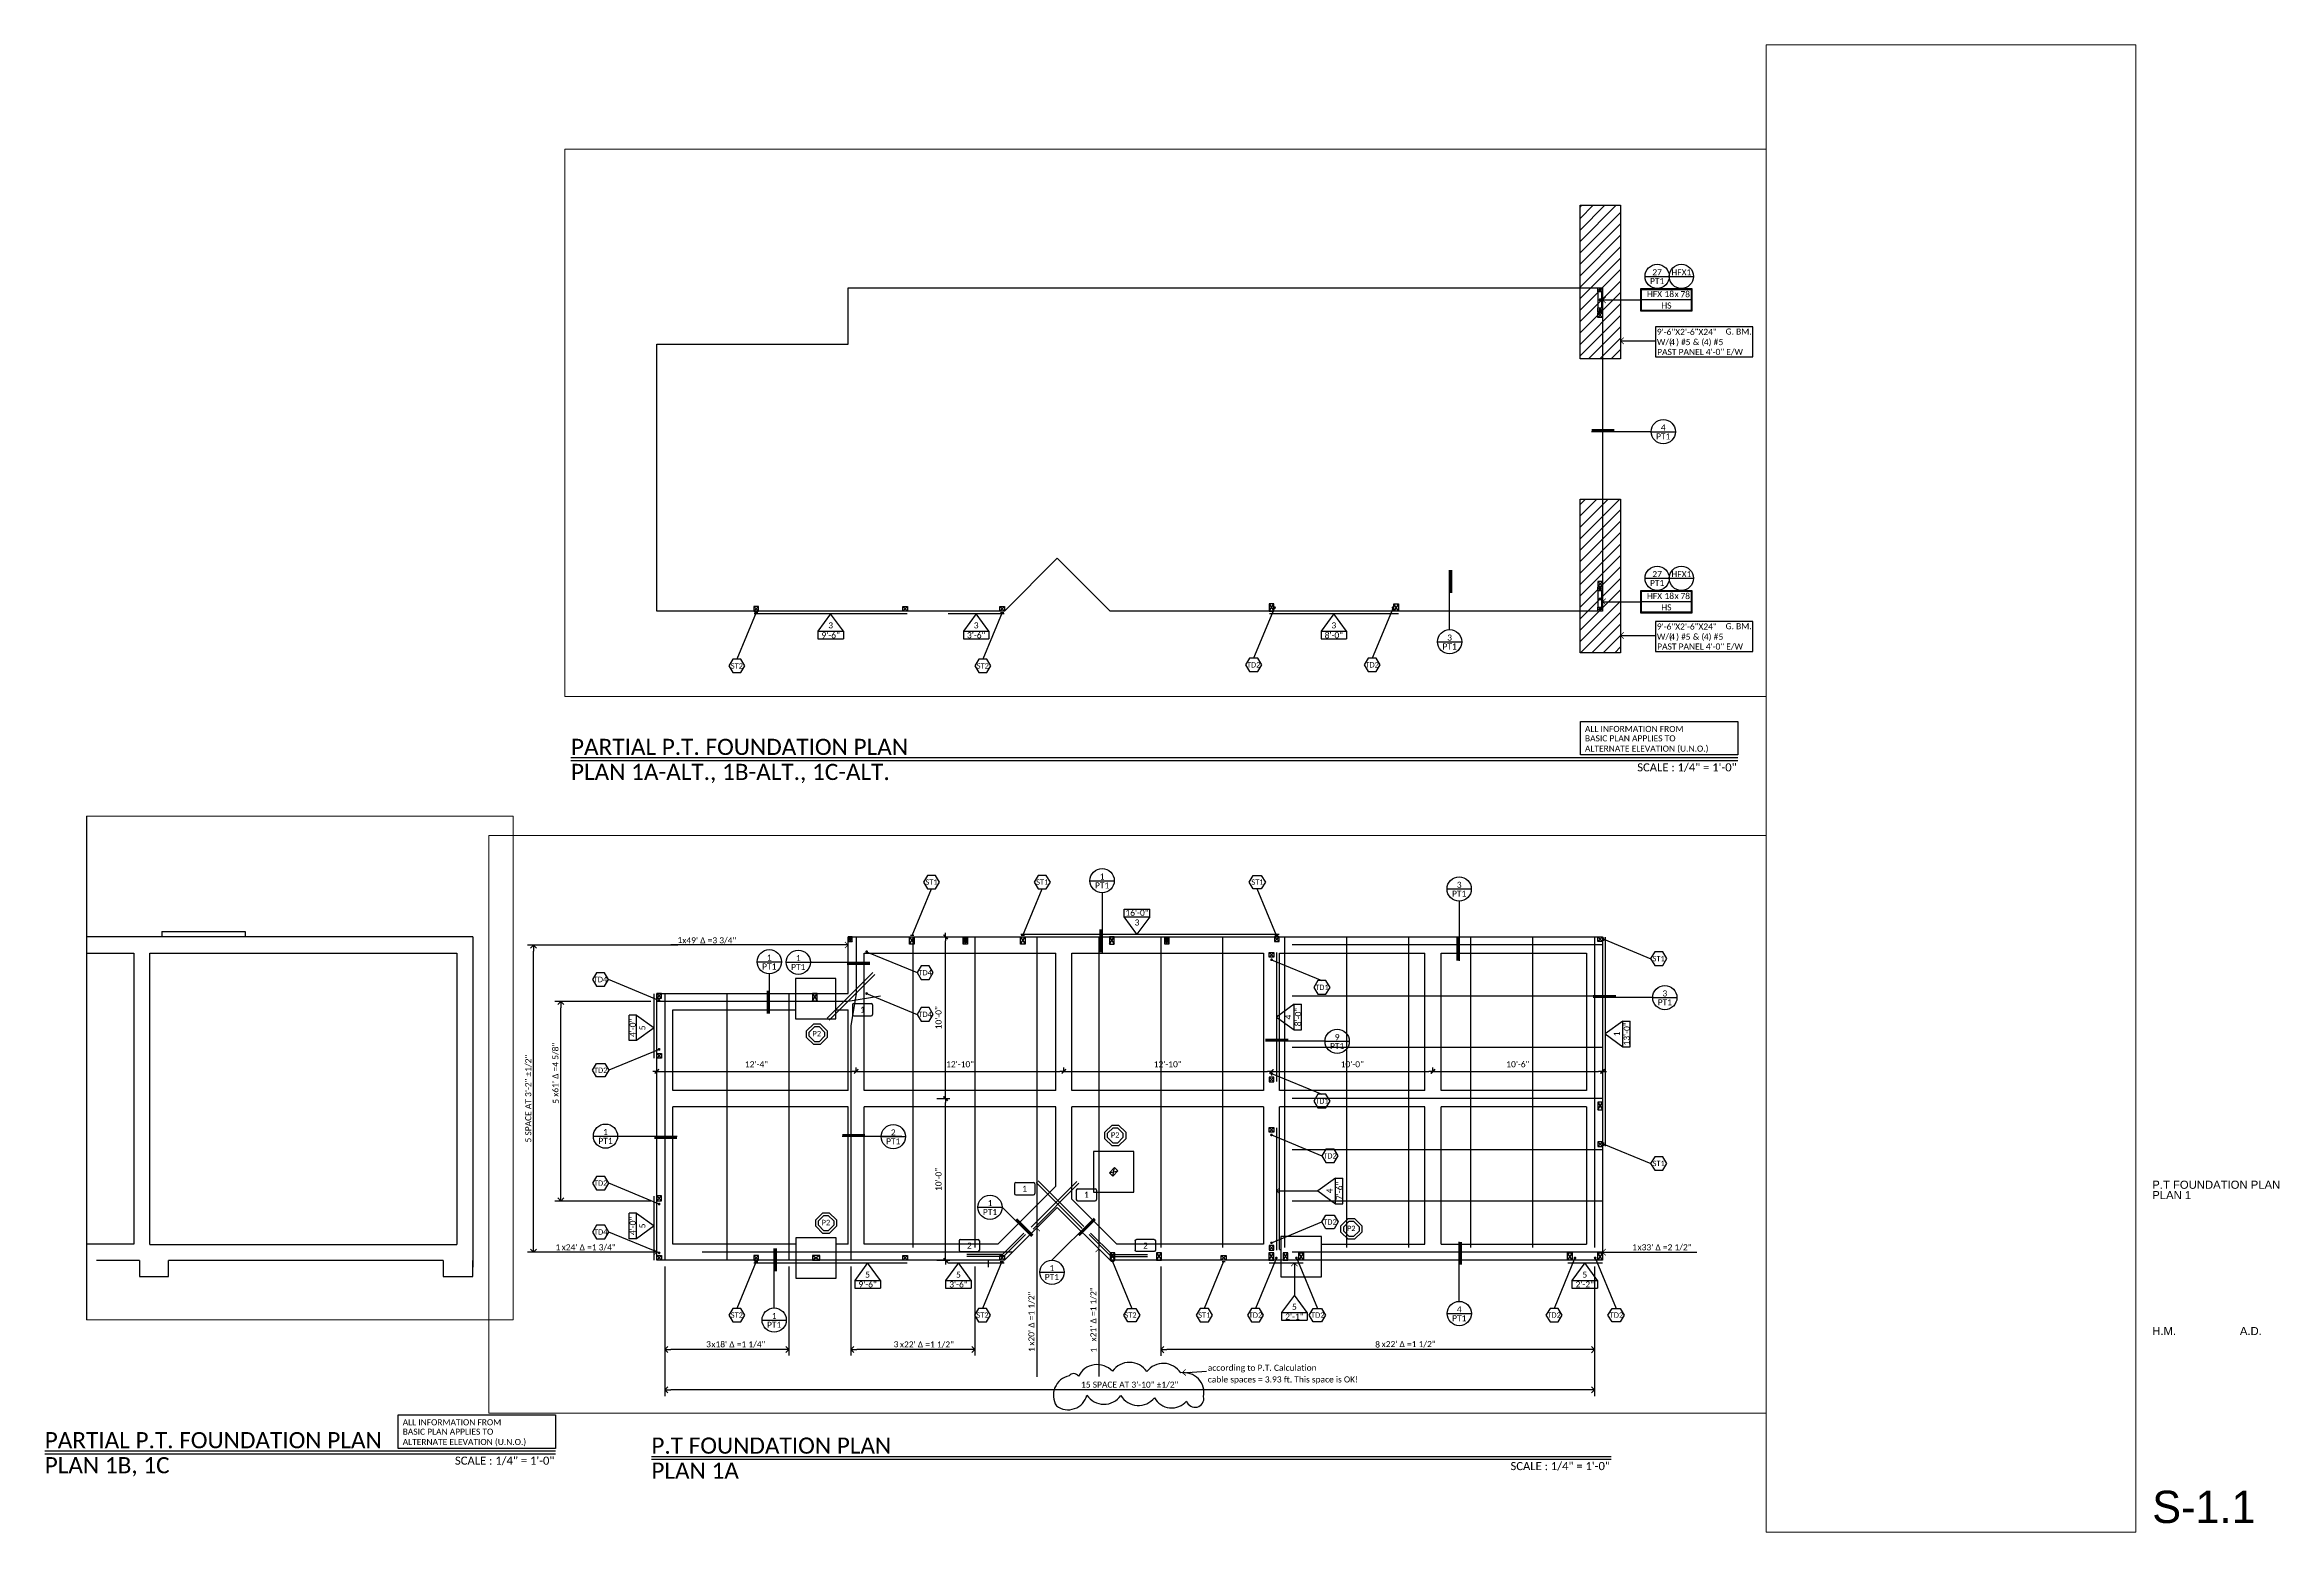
# Paper-space layout 'S-1.1' of a CAD drawing. Header units: inches. Extents: x 0.5 to 35.1, y 0.6 to 23.6.
# The model-space entities are those that its viewports show. They can reach past a viewport. Long polylines and large blocks are cut down to what shows.
import ezdxf
from ezdxf.enums import TextEntityAlignment as Align

# ---------------------------------------------------------------- set-up
doc = ezdxf.new("R2010")
doc.units = ezdxf.units.IN
doc.header["$LTSCALE"] = 24
doc.header["$MEASUREMENT"] = 0
for name, pattern in [('DASHDOT2', [12.7, 6.35, -3.175, 0, -3.175]), ('DASHED2', [0.375, 0.25, -0.125]), ('DOT2', [0.125, 0, -0.125])]:
    doc.linetypes.add(name, pattern=pattern)
doc.layers.add('CORE_VIEWPORT', color=253, linetype='Continuous', plot=False)
for name, color, linetype in [('DE_DESCRIPTION_TITLE', 3, 'Continuous'), ('FNDN_CABL', 4, 'DOT2'), ('FNDN_CABL_DIMS', 2, 'Continuous'), ('FNDN_DIMS', 1, 'Continuous'), ('FNDN_FTNG', 4, 'DASHED2'), ('FNDN_RBRS', 6, 'DASHDOT2'), ('FNDN_REV_1', 2, 'Continuous'), ('FNDN_SLAB', 6, 'Continuous'), ('FNDN_TEXT', 2, 'Continuous'), ('FRAME_POST', 4, 'Continuous'), ('FRAME_SWALL', 3, 'SWALL'), ('FRAME_SWTXT', 2, 'Continuous'), ('FRAME_TEXT', 2, 'Continuous')]:
    doc.layers.add(name, color=color, linetype=linetype)
doc.styles.add('A2', font='arial.ttf', dxfattribs={"width": 1.00018})
doc.styles.add('ARC-TEXT', font='CALIBRI.TTF', dxfattribs={"height": 4.5})
doc.styles.add('ARC-TITLE', font='CALIBRI.TTF')
doc.styles.add('shbd-text', font='GIL_____.TTF')
doc.linetypes.add('SWALL', pattern='A,0.25,0.25,["//",ARC-TEXT,S=0.015,R=0,X=0.01,Y=0.01],0.25', length=0.75)
doc.dimstyles.new('GEC-DIMSTYLE$0', dxfattribs={"dimscale": 48, "dimtxt": 0.09375, "dimasz": 0.0625, "dimexe": 0.0625, "dimexo": 0.0625, "dimgap": 0.0625, "dimtad": 1, "dimdec": 1, "dimzin": 3, "dimdsep": 46, "dimlunit": 4, "dimtxsty": 'ARC-TEXT', "dimblk1": 'TICKMARK', "dimblk2": 'TICKMARK', "dimsah": 1, "dimcen": 0.0625, "dimclrt": 2, "dimadec": 0, "dimazin": 0, "dimtfac": 1, "dimtdec": 1, "dimtix": 1, "dimtmove": 2, "dimatfit": 3, "dimldrblk": 'TICKMARK', "dimfxl": 1, "dimfrac": 2, "dimtzin": 3, "dimarcsym": 0})
doc.dimstyles.new('post tension', dxfattribs={"dimscale": 48, "dimtxt": 4.5, "dimasz": 0.09375, "dimexe": 0.09375, "dimexo": 0.09375, "dimgap": 0.03125, "dimtad": 1, "dimdec": 4, "dimzin": 3, "dimdsep": 46, "dimlunit": 4, "dimtxsty": 'ARC-TEXT', "dimblk": 'OPEN90', "dimcen": 0.0625, "dimclrd": 1, "dimclre": 2, "dimclrt": 2, "dimadec": 0, "dimazin": 0, "dimtfac": 1, "dimtdec": 4, "dimtmove": 2, "dimatfit": 0, "dimldrblk": 'LEADER-ARROW', "dimfxl": 1, "dimfrac": 2, "dimtzin": 3, "dimarcsym": 0})

psp = doc.layouts.new('S-1.1')

# ---------------------------------------------------------------- texts
at = {"layer": 'DE_DESCRIPTION_TITLE', "style": 'ARC-TITLE', "width": 1.00018}
for s, height, p in [('PARTIAL P.T. FOUNDATION PLAN', 0.25, (8.679, 12.584)), ('PLAN 1A-ALT., 1B-ALT., 1C-ALT.', 0.25, (8.679, 12.197)), ('SCALE : 1/4" = 1\'-0"', 0.125, (25.167, 12.33)), ('PARTIAL P.T. FOUNDATION PLAN', 0.25, (0.541, 1.865)), ('PLAN 1B, 1C', 0.25, (0.541, 1.478)), ('SCALE : 1/4" = 1\'-0"', 0.125, (6.885, 1.611)), ('P.T FOUNDATION PLAN', 0.25, (9.922, 1.781)), ('PLAN 1A', 0.25, (9.922, 1.394)), ('SCALE : 1/4" = 1\'-0"', 0.125, (23.207, 1.527))]:
    psp.add_text(s, height=height, dxfattribs=at).set_placement(p)

msp = doc.modelspace()

# ---------------------------------------------------------------- texts
at = {"layer": 'FNDN_CABL_DIMS', "style": 'ARC-TEXT'}
for p in [(2575.20153, 2144.74993), (2484.71801, 1916.74993), (3283.74067, 1916.74993)]:
    msp.add_text('1', height=4.5, dxfattribs=at).set_placement(p, align=Align.RIGHT)
for p in [(2836.85929, 1844.78629), (2882.85929, 1844.39186)]:
    msp.add_text('1', height=4.5, rotation=90, dxfattribs=at).set_placement(p, align=Align.RIGHT)
at = {"layer": 'FNDN_TEXT', "color": 6, "style": 'ARC-TEXT'}
for s, p in [('according to P.T. Calculation ', (2965.27444, 1827.30016)), ('cable spaces = 3.93 ft. This space is OK!', (2965.27444, 1818.64632))]:
    msp.add_text(s, height=4.5, dxfattribs=at).set_placement(p)

# ---------------------------------------------------------------- blocks, each defined once
blk = doc.blocks.new('SHEET-NO.')
at = {"color": 2, "linetype": 'Continuous', "style": 'A2'}
for tag, p in [('SHT_NAME_1', (39.131, 5.877)), ('SHT_NAME_2', (39.131, 5.717)), ('SHT_NAME_3', (39.131, 5.557)), ('SHT_NAME_4', (39.131, 5.38)), ('SHT_NAME_5', (39.131, 5.204)), ('DESIGNED', (39.131, 3.608)), ('CHECKED', (40.381, 3.608))]:
    blk.add_attdef(tag, p, '', height=0.125, dxfattribs=at)
at = {"color": 3, "linetype": 'Continuous', "ltscale": 12, "style": 'shbd-text'}
blk.add_attdef('SHT-NO.', (39.131, 0.709), '', height=0.5, dxfattribs=at)
blk = doc.blocks.new('NOTE_ALT_ELV')
blk.add_lwpolyline([(-116.8, 26.8), (0, 26.8), (0, 2), (-116.8, 2)], close=True)
at = {"color": 0, "style": 'ARC-TEXT'}
for s, p in [('ALL INFORMATION FROM', (-113.4, 19.1)), ('BASIC PLAN APPLIES TO', (-113.4, 12.1)), ('ALTERNATE ELEVATION (U.N.O.)', (-113.4, 4.5))]:
    blk.add_text(s, height=4.5, dxfattribs=at).set_placement(p)
blk = doc.blocks.new('*U107')
for p, q in [((0, 3.5), (0, 0)), ((3.5, 3.5), (0, 3.5)), ((0, 0), (3.5, 0)), ((3.5, 0), (3.5, 3.5))]:
    blk.add_line(p, q)
at = {"color": 1}
for p, q in [((0, 3.5), (3.5, 0)), ((0, 0), (3.5, 3.5))]:
    blk.add_line(p, q, dxfattribs=at)
blk = doc.blocks.new('*U91')
for p, q in [((0, 3.5), (0, 0)), ((5.5, 3.5), (0, 3.5)), ((0, 0), (5.5, 0)), ((5.5, 0), (5.5, 3.5))]:
    blk.add_line(p, q)
at = {"color": 1}
for p, q in [((0, 3.5), (5.5, 0)), ((0, 0), (5.5, 3.5))]:
    blk.add_line(p, q, dxfattribs=at)
blk = doc.blocks.new('*U106')
for p, q in [((0, 5.5), (1.5, 5.5)), ((0, 0), (0, 5.5)), ((1.5, 0), (0, 0)), ((1.5, 5.5), (3, 5.5)), ((1.5, 0), (1.5, 5.5)), ((1.5, 5.5), (1.5, 0)), ((3, 0), (1.5, 0)), ((3, 5.5), (3, 0))]:
    blk.add_line(p, q)
at = {"color": 1}
for p, q in [((0, 0), (1.5, 5.5)), ((0, 5.5), (1.5, 0)), ((1.5, 0), (3, 5.5)), ((1.5, 5.5), (3, 0))]:
    blk.add_line(p, q, dxfattribs=at)
blk = doc.blocks.new('TEC_HDTAG')
blk.add_line((0, 0), (40.5, 0))
at = {"const_width": 1}
blk.add_lwpolyline([(-0.5, 0, 1), (0.5, 0, 1)], format="xyb", close=True, dxfattribs=at)
blk = doc.blocks.new('TEC_HD_F')
blk.add_lwpolyline([(-3, -5), (3, -5), (6, 0), (3, 5), (-3, 5), (-6, 0), (-3, -5)])
at = {"style": 'ARC-TEXT'}
blk.add_attdef('HD', text='', height=4, dxfattribs=at).set_placement((0, 0), align=Align.MIDDLE_CENTER)
blk = doc.blocks.new('*U118')
for p, q in [((-3.5, 0), (-3.5, 3.5)), ((-3.5, 3.5), (0, 3.5)), ((0, 0), (-3.5, 0)), ((0, 3.5), (0, 0))]:
    blk.add_line(p, q)
at = {"color": 1}
for p, q in [((0, 3.5), (-3.5, 0)), ((0, 0), (-3.5, 3.5))]:
    blk.add_line(p, q, dxfattribs=at)
blk = doc.blocks.new('*U119')
for p, q in [((0, 3.5), (0, 0)), ((3.5, 3.5), (0, 3.5)), ((0, 0), (3.5, 0)), ((3.5, 0), (3.5, 3.5))]:
    blk.add_line(p, q)
at = {"color": 1}
for p, q in [((0, 3.5), (3.5, 0)), ((0, 0), (3.5, 3.5))]:
    blk.add_line(p, q, dxfattribs=at)
blk = doc.blocks.new('*U109')
for p, q in [((-18.6, -9.5), (-18.6, 9.5)), ((-13, 9.5), (-18.6, 9.5)), ((-13, -9.5), (-18.6, -9.5))]:
    blk.add_line(p, q)
at = {"flags": 128}
blk.add_lwpolyline([(-13, -9.5), (-13, 9.5), (0, 0)], close=True, dxfattribs=at)
at = {"style": 'ARC-TEXT'}
for tag, p in [('REF', (-26.3, 0)), ('LENGTH', (-15.9, 0)), ('NUM', (-8.7, 0))]:
    blk.add_attdef(tag, text='', height=4.5, rotation=90, dxfattribs=at).set_placement(p, align=Align.MIDDLE_CENTER)
blk = doc.blocks.new('*U120')
for p, q in [((-3.5, 0), (-3.5, 3.5)), ((-3.5, 3.5), (0, 3.5)), ((0, 0), (-3.5, 0)), ((0, 3.5), (0, 0))]:
    blk.add_line(p, q)
at = {"color": 1}
for p, q in [((0, 3.5), (-3.5, 0)), ((0, 0), (-3.5, 3.5))]:
    blk.add_line(p, q, dxfattribs=at)
blk = doc.blocks.new('*U121')
for p, q in [((0, 3.5), (0, 0)), ((3.5, 3.5), (0, 3.5)), ((0, 0), (3.5, 0)), ((3.5, 0), (3.5, 3.5))]:
    blk.add_line(p, q)
at = {"color": 1}
for p, q in [((0, 3.5), (3.5, 0)), ((0, 0), (3.5, 3.5))]:
    blk.add_line(p, q, dxfattribs=at)
blk = doc.blocks.new('*U122')
for p, q in [((0, 3.5), (0, 0)), ((3.5, 3.5), (0, 3.5)), ((0, 0), (3.5, 0)), ((3.5, 0), (3.5, 3.5))]:
    blk.add_line(p, q)
at = {"color": 1}
for p, q in [((0, 3.5), (3.5, 0)), ((0, 0), (3.5, 3.5))]:
    blk.add_line(p, q, dxfattribs=at)
blk = doc.blocks.new('*U123')
for p, q in [((-3.5, 0), (-3.5, 3.5)), ((-3.5, 3.5), (0, 3.5)), ((0, 0), (-3.5, 0)), ((0, 3.5), (0, 0))]:
    blk.add_line(p, q)
at = {"color": 1}
for p, q in [((0, 3.5), (-3.5, 0)), ((0, 0), (-3.5, 3.5))]:
    blk.add_line(p, q, dxfattribs=at)
blk = doc.blocks.new('*U115')
for p, q in [((13, 9.5), (18.6, 9.5)), ((18.6, -9.5), (18.6, 9.5)), ((13, -9.5), (18.6, -9.5))]:
    blk.add_line(p, q)
at = {"flags": 128}
blk.add_lwpolyline([(13, -9.5), (13, 9.5), (0, 0)], close=True, dxfattribs=at)
at = {"style": 'ARC-TEXT'}
for tag, p in [('NUM', (8.6, 0)), ('LENGTH', (15.9, 0)), ('REF', (21.8, 0))]:
    blk.add_attdef(tag, text='', height=4.5, rotation=90, dxfattribs=at).set_placement(p, align=Align.MIDDLE_CENTER)
blk = doc.blocks.new('*U124')
for p, q in [((0, -1.2), (0, 1.2)), ((0, 0), (34.7, -14.4))]:
    blk.add_line(p, q)
blk = doc.blocks.new('*U125')
for p, q in [((0, 5.5), (0, 0)), ((3.5, 5.5), (0, 5.5)), ((0, 0), (3.5, 0)), ((3.5, 0), (3.5, 5.5))]:
    blk.add_line(p, q)
at = {"color": 1}
for p, q in [((0, 5.5), (3.5, 0)), ((0, 0), (3.5, 5.5))]:
    blk.add_line(p, q, dxfattribs=at)
blk = doc.blocks.new('*U126')
for p, q in [((-3.5, 0), (-3.5, 3.5)), ((-3.5, 3.5), (0, 3.5)), ((0, 0), (-3.5, 0)), ((0, 3.5), (0, 0))]:
    blk.add_line(p, q)
at = {"color": 1}
for p, q in [((0, 3.5), (-3.5, 0)), ((0, 0), (-3.5, 3.5))]:
    blk.add_line(p, q, dxfattribs=at)
blk = doc.blocks.new('*U127')
for p, q in [((0, 3.5), (0, 0)), ((3.5, 3.5), (0, 3.5)), ((0, 0), (3.5, 0)), ((3.5, 0), (3.5, 3.5))]:
    blk.add_line(p, q)
at = {"color": 1}
for p, q in [((0, 3.5), (3.5, 0)), ((0, 0), (3.5, 3.5))]:
    blk.add_line(p, q, dxfattribs=at)
blk = doc.blocks.new('*U128')
for p, q in [((-3.5, 0), (-3.5, 3.5)), ((-3.5, 3.5), (0, 3.5)), ((0, 0), (-3.5, 0)), ((0, 3.5), (0, 0))]:
    blk.add_line(p, q)
at = {"color": 1}
for p, q in [((0, 3.5), (-3.5, 0)), ((0, 0), (-3.5, 3.5))]:
    blk.add_line(p, q, dxfattribs=at)
blk = doc.blocks.new('*U129')
for p, q in [((-3.5, 0), (-3.5, 5.5)), ((-3.5, 5.5), (0, 5.5)), ((0, 0), (-3.5, 0)), ((0, 5.5), (0, 0))]:
    blk.add_line(p, q)
at = {"color": 1}
for p, q in [((0, 5.5), (-3.5, 0)), ((0, 0), (-3.5, 5.5))]:
    blk.add_line(p, q, dxfattribs=at)
blk = doc.blocks.new('*U130')
for p, q in [((0, 3.5), (0, 0)), ((3.5, 3.5), (0, 3.5)), ((0, 0), (3.5, 0)), ((3.5, 0), (3.5, 3.5))]:
    blk.add_line(p, q)
at = {"color": 1}
for p, q in [((0, 3.5), (3.5, 0)), ((0, 0), (3.5, 3.5))]:
    blk.add_line(p, q, dxfattribs=at)
blk = doc.blocks.new('*U132')
at = {"color": 3, "linetype": 'Continuous'}
for p, q in [((0, -3.5), (0, 0)), ((0, 0), (3, 0)), ((3, 0), (15, 0)), ((15, 0), (18, 0)), ((18, 0), (18, -3.5)), ((3, -3.5), (0, -3.5)), ((3, -0.8), (15, -0.8)), ((3, -3.5), (15, -3.5)), ((18, -3.5), (15, -3.5))]:
    blk.add_line(p, q, dxfattribs=at)
at = {"color": 3, "linetype": 'DASHED2', "ltscale": 3}
for p, q in [((3, 0), (3, -3.5)), ((15, -3.5), (15, 0))]:
    blk.add_line(p, q, dxfattribs=at)
at = {"color": 1, "linetype": 'DASHDOT2'}
for p, q in [((1.2, -1.7), (0.7, -1.7)), ((1.6, -1.7), (1.4, -1.7)), ((1.5, -1.4), (1.5, -0.4)), ((1.5, -1.9), (1.5, -1.6)), ((1.5, -3), (1.5, -2)), ((2.3, -1.7), (1.8, -1.7)), ((8.7, -1.7), (8.2, -1.7)), ((9.1, -1.7), (8.9, -1.7)), ((9, -1.4), (9, -0.4)), ((9, -1.9), (9, -1.6)), ((9, -3), (9, -2)), ((9.8, -1.7), (9.3, -1.7)), ((16.2, -1.7), (15.7, -1.7)), ((16.6, -1.7), (16.4, -1.7)), ((16.5, -1.4), (16.5, -0.4)), ((16.5, -1.9), (16.5, -1.6)), ((16.5, -3), (16.5, -2)), ((17.3, -1.7), (16.8, -1.7))]:
    blk.add_line(p, q, dxfattribs=at)
at = {"color": 1}
for p, q in [((1.1, -1.3), (1.1, -2.3)), ((1.9, -2.3), (1.9, -1.3)), ((8.6, -1.3), (8.6, -2.3)), ((9.4, -2.3), (9.4, -1.3)), ((16.1, -1.3), (16.1, -2.3)), ((16.9, -2.3), (16.9, -1.3))]:
    blk.add_line(p, q, dxfattribs=at)
for centre, start, end in [((1.5, -1.3), 0, 180), ((1.5, -2.3), 180, 0), ((9, -1.3), 0, 180), ((9, -2.3), 180, 0), ((16.5, -1.3), 0, 180), ((16.5, -2.3), 180, 0)]:
    blk.add_arc(centre, 0.383, start, end, dxfattribs=at)
blk = doc.blocks.new('*U133')
at = {"layer": 'FRAME_SWTXT'}
blk.add_line((18.4, 0), (-18.4, 0), dxfattribs=at)
for points in [[(-19, 8.4), (19, 8.4), (19, -8.4), (-19, -8.4)], [(-18.4, 7.8), (18.4, 7.8), (18.4, -7.8), (-18.4, -7.8)]]:
    blk.add_lwpolyline(points, close=True, dxfattribs=at)
at = {"layer": 'FRAME_SWTXT', "style": 'ARC-TEXT'}
blk.add_text('HFX', height=4.5, dxfattribs=at).set_placement((-3.2, 0.7), align=Align.BOTTOM_RIGHT)
for s, p in [('x', (7.6, 0.7)), ('HS', (0, -7.8))]:
    blk.add_text(s, height=4.5, dxfattribs=at).set_placement(p, align=Align.BOTTOM_CENTER)
blk.add_attdef('W', text='', height=4.5, dxfattribs=at).set_placement((5.7, 0.7), align=Align.BOTTOM_RIGHT)
blk.add_attdef('H', text='', height=4.5, dxfattribs=at).set_placement((10.4, 0.6), align=Align.BOTTOM_LEFT)
blk = doc.blocks.new('TEC_DET')
blk.add_line((-9, 0), (9, 0))
blk.add_circle((0, 0), 9)
at = {"style": 'ARC-TEXT'}
for tag, p in [('NUM', (0, 3.1)), ('SHT', (0, -3.5))]:
    blk.add_attdef(tag, text='', height=4.5, dxfattribs=at).set_placement(p, align=Align.MIDDLE_CENTER)
blk = doc.blocks.new('_Open90')
at = {"color": 0, "linetype": 'ByBlock', "lineweight": -2}
for p, q in [((0, 0), (-1, 0)), ((-0.5, 0.5), (0, 0)), ((0, 0), (-0.5, -0.5))]:
    blk.add_line(p, q, dxfattribs=at)
blk = doc.blocks.new('LEADER-ARROW')
at = {"color": 1}
blk.add_line((0, 0), (-1.3, 0), dxfattribs=at)
at = {"color": 1, "const_width": 0.125}
for points in [[(0, 0), (-0.53, 0.53)], [(0, 0), (-0.53, -0.53)]]:
    blk.add_lwpolyline(points, dxfattribs=at)
blk = doc.blocks.new('GRADEBM')
at = {"style": 'ARC-TEXT'}
for s, p in [('G. BM.', (56.2, 1.6)), ('W/(  ) # ', (5.2, -6.2)), ('& (  ) # ', (31.9, -6.2))]:
    blk.add_text(s, height=4.5, dxfattribs=at).set_placement(p)
for tag, p in [('10\'-0"X1\'-10"X24"', (5.2, 1.3)), ('X', (5.4, -13.5)), ('X', (26.5, -6.2)), ('X', (50.9, -6.2))]:
    blk.add_attdef(tag, p, '', height=4.5, dxfattribs=at)
for p in [(16.7, -6.2), (41.8, -6.2)]:
    blk.add_attdef('X', text='', height=4.5, dxfattribs=at).set_placement(p, align=Align.CENTER)
blk = doc.blocks.new('*U147')
for p, q in [((0, 5.5), (0, 0)), ((3.5, 5.5), (0, 5.5)), ((0, 0), (3.5, 0)), ((3.5, 0), (3.5, 5.5))]:
    blk.add_line(p, q)
at = {"color": 1}
for p, q in [((0, 5.5), (3.5, 0)), ((0, 0), (3.5, 5.5))]:
    blk.add_line(p, q, dxfattribs=at)
blk = doc.blocks.new('*U149')
for p, q in [((0, 5.5), (1.5, 5.5)), ((0, 0), (0, 5.5)), ((1.5, 0), (0, 0)), ((1.5, 5.5), (3, 5.5)), ((1.5, 0), (1.5, 5.5)), ((1.5, 5.5), (1.5, 0)), ((3, 0), (1.5, 0)), ((3, 5.5), (3, 0))]:
    blk.add_line(p, q)
at = {"color": 1}
for p, q in [((0, 0), (1.5, 5.5)), ((0, 5.5), (1.5, 0)), ((1.5, 0), (3, 5.5)), ((1.5, 5.5), (3, 0))]:
    blk.add_line(p, q, dxfattribs=at)
blk = doc.blocks.new('*U145')
blk.add_line((36, 0), (-8.2, 0))
at = {"const_width": 2}
blk.add_lwpolyline([(8.8, 1), (-8.2, 1)], dxfattribs=at)
blk = doc.blocks.new('*U229')
blk.add_line((21.3, 0), (-8.2, 0))
at = {"const_width": 2}
blk.add_lwpolyline([(8.8, 1), (-8.2, 1)], dxfattribs=at)
blk = doc.blocks.new('*U253')
blk.add_line((22.6, 0), (-8.2, 0))
at = {"const_width": 2}
blk.add_lwpolyline([(8.8, 1), (-8.2, 1)], dxfattribs=at)
blk = doc.blocks.new('*U154')
for p, q in [((-3.5, 0), (-3.5, 3.5)), ((-3.5, 3.5), (0, 3.5)), ((0, 0), (-3.5, 0)), ((0, 3.5), (0, 0))]:
    blk.add_line(p, q)
at = {"color": 1}
for p, q in [((0, 3.5), (-3.5, 0)), ((0, 0), (-3.5, 3.5))]:
    blk.add_line(p, q, dxfattribs=at)
blk = doc.blocks.new('*U155')
for p, q in [((0, 3.5), (0, 0)), ((3.5, 3.5), (0, 3.5)), ((0, 0), (3.5, 0)), ((3.5, 0), (3.5, 3.5))]:
    blk.add_line(p, q)
at = {"color": 1}
for p, q in [((0, 3.5), (3.5, 0)), ((0, 0), (3.5, 3.5))]:
    blk.add_line(p, q, dxfattribs=at)
blk = doc.blocks.new('*U158')
for p, q in [((0, 5.5), (0, 0)), ((3.5, 5.5), (0, 5.5)), ((0, 0), (3.5, 0)), ((3.5, 0), (3.5, 5.5))]:
    blk.add_line(p, q)
at = {"color": 1}
for p, q in [((0, 5.5), (3.5, 0)), ((0, 0), (3.5, 5.5))]:
    blk.add_line(p, q, dxfattribs=at)
blk = doc.blocks.new('*U161')
for p, q in [((0, 5.5), (0, 0)), ((3.5, 5.5), (0, 5.5)), ((0, 0), (3.5, 0)), ((3.5, 0), (3.5, 5.5))]:
    blk.add_line(p, q)
at = {"color": 1}
for p, q in [((0, 5.5), (3.5, 0)), ((0, 0), (3.5, 5.5))]:
    blk.add_line(p, q, dxfattribs=at)
blk = doc.blocks.new('*U162')
for p, q in [((-3.5, 0), (-3.5, 5.5)), ((-3.5, 5.5), (0, 5.5)), ((0, 0), (-3.5, 0)), ((0, 5.5), (0, 0))]:
    blk.add_line(p, q)
at = {"color": 1}
for p, q in [((0, 5.5), (-3.5, 0)), ((0, 0), (-3.5, 5.5))]:
    blk.add_line(p, q, dxfattribs=at)
blk = doc.blocks.new('*U163')
for p, q in [((0, 5.5), (0, 0)), ((3.5, 5.5), (0, 5.5)), ((0, 0), (3.5, 0)), ((3.5, 0), (3.5, 5.5))]:
    blk.add_line(p, q)
at = {"color": 1}
for p, q in [((0, 5.5), (3.5, 0)), ((0, 0), (3.5, 5.5))]:
    blk.add_line(p, q, dxfattribs=at)
blk = doc.blocks.new('TEC_PAD')
blk.add_lwpolyline([(-7.7, 2.4), (-2.4, 7.7), (2.4, 7.7), (7.7, 2.4), (7.7, -2.4), (2.4, -7.7), (-2.4, -7.7), (-7.7, -2.4), (-7.7, 2.4)])
blk.add_lwpolyline([(-5.7, 1.6), (-1.6, 5.7), (1.6, 5.7), (5.7, 1.6), (5.7, -1.6), (1.6, -5.7), (-1.6, -5.7), (-5.7, -1.6)], close=True)
at = {"style": 'ARC-TEXT'}
blk.add_attdef('PAD', text='', height=4, dxfattribs=at).set_placement((-0.1, -1.6), align=Align.CENTER)
blk = doc.blocks.new('*U173')
for p, q in [((0, 5.5), (0, 0)), ((3.5, 5.5), (0, 5.5)), ((0, 0), (3.5, 0)), ((3.5, 0), (3.5, 5.5))]:
    blk.add_line(p, q)
at = {"color": 1}
for p, q in [((0, 5.5), (3.5, 0)), ((0, 0), (3.5, 5.5))]:
    blk.add_line(p, q, dxfattribs=at)
blk = doc.blocks.new('*U183')
for p, q in [((0, 3.5), (0, 0)), ((3.5, 3.5), (0, 3.5)), ((0, 0), (3.5, 0)), ((3.5, 0), (3.5, 3.5))]:
    blk.add_line(p, q)
at = {"color": 1}
for p, q in [((0, 3.5), (3.5, 0)), ((0, 0), (3.5, 3.5))]:
    blk.add_line(p, q, dxfattribs=at)
blk = doc.blocks.new('*U184')
for p, q in [((0, 3.5), (0, 0)), ((3.5, 3.5), (0, 3.5)), ((0, 0), (3.5, 0)), ((3.5, 0), (3.5, 3.5))]:
    blk.add_line(p, q)
at = {"color": 1}
for p, q in [((0, 3.5), (3.5, 0)), ((0, 0), (3.5, 3.5))]:
    blk.add_line(p, q, dxfattribs=at)
blk = doc.blocks.new('*U194')
for p, q in [((0, 5.5), (0, 0)), ((3.5, 5.5), (0, 5.5)), ((0, 0), (3.5, 0)), ((3.5, 0), (3.5, 5.5))]:
    blk.add_line(p, q)
at = {"color": 1}
for p, q in [((0, 5.5), (3.5, 0)), ((0, 0), (3.5, 5.5))]:
    blk.add_line(p, q, dxfattribs=at)
blk = doc.blocks.new('*U195')
for p, q in [((-3.5, 0), (-3.5, 5.5)), ((-3.5, 5.5), (0, 5.5)), ((0, 0), (-3.5, 0)), ((0, 5.5), (0, 0))]:
    blk.add_line(p, q)
at = {"color": 1}
for p, q in [((0, 5.5), (-3.5, 0)), ((0, 0), (-3.5, 5.5))]:
    blk.add_line(p, q, dxfattribs=at)
blk = doc.blocks.new('*U196')
for p, q in [((-3.5, 0), (-3.5, 3.5)), ((-3.5, 3.5), (0, 3.5)), ((0, 0), (-3.5, 0)), ((0, 3.5), (0, 0))]:
    blk.add_line(p, q)
at = {"color": 1}
for p, q in [((0, 3.5), (-3.5, 0)), ((0, 0), (-3.5, 3.5))]:
    blk.add_line(p, q, dxfattribs=at)
blk = doc.blocks.new('*U197')
for p, q in [((0, 3.5), (0, 0)), ((3.5, 3.5), (0, 3.5)), ((0, 0), (3.5, 0)), ((3.5, 0), (3.5, 3.5))]:
    blk.add_line(p, q)
at = {"color": 1}
for p, q in [((0, 3.5), (3.5, 0)), ((0, 0), (3.5, 3.5))]:
    blk.add_line(p, q, dxfattribs=at)
blk = doc.blocks.new('*U198')
for p, q in [((-3.5, 0), (-3.5, 3.5)), ((-3.5, 3.5), (0, 3.5)), ((0, 0), (-3.5, 0)), ((0, 3.5), (0, 0))]:
    blk.add_line(p, q)
at = {"color": 1}
for p, q in [((0, 3.5), (-3.5, 0)), ((0, 0), (-3.5, 3.5))]:
    blk.add_line(p, q, dxfattribs=at)
blk = doc.blocks.new('*U199')
for p, q in [((-1.5, 3.5), (-3, 3.5)), ((-3, 3.5), (-3, 0)), ((-3, 0), (-1.5, 0)), ((0, 3.5), (-1.5, 3.5)), ((-1.5, 0), (-1.5, 3.5)), ((-1.5, 3.5), (-1.5, 0)), ((-1.5, 0), (0, 0)), ((0, 0), (0, 3.5))]:
    blk.add_line(p, q)
at = {"color": 1}
for p, q in [((-1.5, 0), (-3, 3.5)), ((-1.5, 3.5), (-3, 0)), ((0, 0), (-1.5, 3.5)), ((0, 3.5), (-1.5, 0))]:
    blk.add_line(p, q, dxfattribs=at)
blk = doc.blocks.new('*U201')
for p, q in [((0, 5.5), (0, 0)), ((3.5, 5.5), (0, 5.5)), ((0, 0), (3.5, 0)), ((3.5, 0), (3.5, 5.5))]:
    blk.add_line(p, q)
at = {"color": 1}
for p, q in [((0, 5.5), (3.5, 0)), ((0, 0), (3.5, 5.5))]:
    blk.add_line(p, q, dxfattribs=at)
blk = doc.blocks.new('*U202')
for p, q in [((-3.5, 0), (-3.5, 5.5)), ((-3.5, 5.5), (0, 5.5)), ((0, 0), (-3.5, 0)), ((0, 5.5), (0, 0))]:
    blk.add_line(p, q)
at = {"color": 1}
for p, q in [((0, 5.5), (-3.5, 0)), ((0, 0), (-3.5, 5.5))]:
    blk.add_line(p, q, dxfattribs=at)
blk = doc.blocks.new('*U203')
for p, q in [((0, 3.5), (0, 0)), ((3.5, 3.5), (0, 3.5)), ((0, 0), (3.5, 0)), ((3.5, 0), (3.5, 3.5))]:
    blk.add_line(p, q)
at = {"color": 1}
for p, q in [((0, 3.5), (3.5, 0)), ((0, 0), (3.5, 3.5))]:
    blk.add_line(p, q, dxfattribs=at)
blk = doc.blocks.new('*U204')
for p, q in [((-3.5, 0), (-3.5, 3.5)), ((-3.5, 3.5), (0, 3.5)), ((0, 0), (-3.5, 0)), ((0, 3.5), (0, 0))]:
    blk.add_line(p, q)
at = {"color": 1}
for p, q in [((0, 3.5), (-3.5, 0)), ((0, 0), (-3.5, 3.5))]:
    blk.add_line(p, q, dxfattribs=at)
blk = doc.blocks.new('CORE_HD_F')
blk.add_lwpolyline([(-3, -5), (3, -5), (6, 0), (3, 5), (-3, 5), (-6, 0), (-3, -5)])
at = {"style": 'ARC-TEXT'}
blk.add_attdef('HD', text='', height=4, dxfattribs=at).set_placement((0, 0), align=Align.MIDDLE_CENTER)
blk = doc.blocks.new('CORE_HDTAG')
blk.add_line((0, 0), (40.5, 0))
at = {"const_width": 1}
blk.add_lwpolyline([(-0.5, 0, 1), (0.5, 0, 1)], format="xyb", close=True, dxfattribs=at)
blk = doc.blocks.new('*D226')
at = {"layer": 'DEFPOINTS', "color": 0}
for p in [(3401.9, 2146.7), (3388.2, 1906.7), (3425.7, 1906.7)]:
    blk.add_point(p, dxfattribs=at)
at = {"layer": 'FNDN_TEXT', "color": 2, "lineweight": -2}
for p, q in [((3406.4, 2146.7), (3430.2, 2146.7)), ((3392.7, 1906.7), (3430.2, 1906.7))]:
    blk.add_line(p, q, dxfattribs=at)
at = {"layer": 'FNDN_TEXT', "color": 1, "lineweight": -2}
blk.add_line((3425.7, 2142.2), (3425.7, 1911.2), dxfattribs=at)
at = {"layer": 'FNDN_TEXT', "color": 1, "lineweight": -2, "xscale": 4.5, "yscale": 4.5, "zscale": 4.5}
for p, rotation in [((3425.7, 2146.7), 90), ((3425.7, 1906.7), 270)]:
    blk.add_blockref('_Open90', p, dxfattribs=dict(at, rotation=rotation))
at = {"layer": 'FNDN_TEXT', "color": 2, "insert": (3417.6, 2026.7), "char_height": 4.5, "attachment_point": 5, "rotation": 90, "style": 'ARC-TEXT'}
blk.add_mtext('3 RIBS IN LONG DIRECTION (INCLUDING EXT. FOOTING)\\PCABLES @ 3\'-2" O.C.', dxfattribs=at)
blk = doc.blocks.new('*D227')
at = {"layer": 'DEFPOINTS', "color": 0, "transparency": 16777216}
for p in [(2464.8, 2143.3), (2576.5, 2143.3), (2556.3, 1915.3)]:
    blk.add_point(p, dxfattribs=at)
at = {"layer": 'FNDN_CABL_DIMS', "color": 2, "lineweight": -2, "transparency": 16777216}
for p, q in [((2572, 2143.3), (2460.3, 2143.3)), ((2551.8, 1915.3), (2460.3, 1915.3))]:
    blk.add_line(p, q, dxfattribs=at)
at = {"layer": 'FNDN_CABL_DIMS', "color": 1, "lineweight": -2, "transparency": 16777216}
blk.add_line((2464.8, 1919.8), (2464.8, 2138.8), dxfattribs=at)
at = {"layer": 'FNDN_CABL_DIMS', "color": 1, "lineweight": -2, "transparency": 16777216, "xscale": 4.5, "yscale": 4.5, "zscale": 4.5}
for p, rotation in [((2464.8, 2143.3), 90), ((2464.8, 1915.3), 270)]:
    blk.add_blockref('_Open90', p, dxfattribs=dict(at, rotation=rotation))
at = {"layer": 'FNDN_CABL_DIMS', "color": 2, "transparency": 16777216, "insert": (2461, 2029.3), "char_height": 4.5, "attachment_point": 5, "rotation": 90, "style": 'ARC-TEXT'}
blk.add_mtext('5 SPACE AT 3\'-2" %%P1/2"', dxfattribs=at)
blk = doc.blocks.new('cb49')
at = {"style": 'ARC-TEXT'}
blk.add_text('x49\' Δ =3 3/4"', height=4.5, dxfattribs=at).set_placement((-26, 1.2))
blk = doc.blocks.new('TEC_FNDNOTE')
for p, q in [((-7.5, 3.5), (-7.5, -3.5)), ((-6.5, 4.5), (6.5, 4.5)), ((7.5, 3.5), (7.5, -3.5)), ((-6.5, -4.5), (6.5, -4.5))]:
    blk.add_line(p, q)
for centre, start, end in [((-6.5, 3.5), 90, 180), ((6.5, 3.5), 0, 90), ((-6.5, -3.5), 180, 270), ((6.5, -3.5), 270, 0)]:
    blk.add_arc(centre, 1, start, end)
at = {"style": 'ARC-TEXT', "width": 1.00018}
blk.add_attdef('FNOTE', text='', height=4.5, dxfattribs=at).set_placement((0, 0), align=Align.MIDDLE_CENTER)
blk = doc.blocks.new('cb22')
at = {"style": 'ARC-TEXT'}
blk.add_text('x22\' Δ =1 1/2"', height=4.5, dxfattribs=at).set_placement((-24, 1.4))
blk = doc.blocks.new('*D233')
at = {"layer": 'DEFPOINTS', "color": 0, "transparency": 16777216}
for p in [(2930.3, 1909.3), (3252.3, 1909.3), (2930.3, 1843)]:
    blk.add_point(p, dxfattribs=at)
at = {"layer": 'FNDN_CABL_DIMS', "color": 2, "lineweight": -2, "transparency": 16777216}
for p, q in [((2930.3, 1904.8), (2930.3, 1838.5)), ((3252.3, 1904.8), (3252.3, 1838.5))]:
    blk.add_line(p, q, dxfattribs=at)
at = {"layer": 'FNDN_CABL_DIMS', "color": 1, "lineweight": -2, "transparency": 16777216}
blk.add_line((3247.8, 1843), (2934.8, 1843), dxfattribs=at)
at = {"layer": 'FNDN_CABL_DIMS', "color": 1, "lineweight": -2, "transparency": 16777216, "xscale": 4.5, "yscale": 4.5, "zscale": 4.5, "rotation": 180}
blk.add_blockref('_Open90', (2930.3, 1843), dxfattribs=at)
at = {"layer": 'FNDN_CABL_DIMS', "color": 1, "lineweight": -2, "transparency": 16777216, "xscale": 4.5, "yscale": 4.5, "zscale": 4.5}
blk.add_blockref('_Open90', (3252.3, 1843), dxfattribs=at)
at = {"layer": 'FNDN_CABL_DIMS', "color": 2, "transparency": 16777216, "insert": (3091.3, 1846.8), "char_height": 4.5, "attachment_point": 5, "style": 'ARC-TEXT'}
blk.add_mtext('8', dxfattribs=at)
blk = doc.blocks.new('cb24')
at = {"style": 'ARC-TEXT'}
blk.add_text('x24\' Δ =1 3/4"', height=4.5, dxfattribs=at).set_placement((-25, 1.4))
blk = doc.blocks.new('cb61')
at = {"style": 'ARC-TEXT'}
blk.add_text('x61\' Δ =4 5/8"', height=4.5, dxfattribs=at).set_placement((-23.2, 1.3))
blk = doc.blocks.new('*D237')
at = {"layer": 'DEFPOINTS', "color": 0, "transparency": 16777216}
for p in [(2485.1, 2101.3), (2556.3, 2101.3), (2556.3, 1953.3)]:
    blk.add_point(p, dxfattribs=at)
at = {"layer": 'FNDN_CABL_DIMS', "color": 2, "lineweight": -2, "transparency": 16777216}
for p, q in [((2551.8, 2101.3), (2480.6, 2101.3)), ((2551.8, 1953.3), (2480.6, 1953.3))]:
    blk.add_line(p, q, dxfattribs=at)
at = {"layer": 'FNDN_CABL_DIMS', "color": 1, "lineweight": -2, "transparency": 16777216}
blk.add_line((2485.1, 1957.8), (2485.1, 2096.8), dxfattribs=at)
at = {"layer": 'FNDN_CABL_DIMS', "color": 1, "lineweight": -2, "transparency": 16777216, "xscale": 4.5, "yscale": 4.5, "zscale": 4.5}
for p, rotation in [((2485.1, 2101.3), 90), ((2485.1, 1953.3), 270)]:
    blk.add_blockref('_Open90', p, dxfattribs=dict(at, rotation=rotation))
at = {"layer": 'FNDN_CABL_DIMS', "color": 2, "transparency": 16777216, "insert": (2481.4, 2027.3), "char_height": 4.5, "attachment_point": 5, "rotation": 90, "style": 'ARC-TEXT'}
blk.add_mtext('5', dxfattribs=at)
blk = doc.blocks.new('*D238')
at = {"layer": 'DEFPOINTS', "color": 0, "transparency": 16777216}
for p in [(2562.3, 1909.3), (3252.3, 1909.3), (2562.3, 1813.1)]:
    blk.add_point(p, dxfattribs=at)
at = {"layer": 'FNDN_CABL_DIMS', "color": 2, "lineweight": -2, "transparency": 16777216}
for p, q in [((2562.3, 1904.8), (2562.3, 1808.6)), ((3252.3, 1904.8), (3252.3, 1808.6))]:
    blk.add_line(p, q, dxfattribs=at)
at = {"layer": 'FNDN_CABL_DIMS', "color": 1, "lineweight": -2, "transparency": 16777216}
blk.add_line((3247.8, 1813.1), (2566.8, 1813.1), dxfattribs=at)
at = {"layer": 'FNDN_CABL_DIMS', "color": 1, "lineweight": -2, "transparency": 16777216, "xscale": 4.5, "yscale": 4.5, "zscale": 4.5, "rotation": 180}
blk.add_blockref('_Open90', (2562.3, 1813.1), dxfattribs=at)
at = {"layer": 'FNDN_CABL_DIMS', "color": 1, "lineweight": -2, "transparency": 16777216, "xscale": 4.5, "yscale": 4.5, "zscale": 4.5}
blk.add_blockref('_Open90', (3252.3, 1813.1), dxfattribs=at)
at = {"layer": 'FNDN_CABL_DIMS', "color": 2, "transparency": 16777216, "insert": (2907.3, 1816.9), "char_height": 4.5, "attachment_point": 5, "style": 'ARC-TEXT'}
blk.add_mtext('15 SPACE AT 3\'-10" %%P1/2"', dxfattribs=at)
blk = doc.blocks.new('cb21')
at = {"style": 'ARC-TEXT'}
blk.add_text('x21\' Δ =1 1/2"', height=4.5, dxfattribs=at).set_placement((-21.3, 1.7))
blk = doc.blocks.new('cb20')
at = {"style": 'ARC-TEXT'}
blk.add_text('x20\' Δ =1 1/2"', height=4.5, dxfattribs=at).set_placement((-23.3, 1.7))
blk = doc.blocks.new('*D241')
at = {"layer": 'DEFPOINTS', "color": 0, "transparency": 16777216}
for p in [(2700.3, 1909.3), (2792.3, 1909.3), (2700.3, 1843.2)]:
    blk.add_point(p, dxfattribs=at)
at = {"layer": 'FNDN_CABL_DIMS', "color": 2, "lineweight": -2, "transparency": 16777216}
for p, q in [((2700.3, 1904.8), (2700.3, 1838.7)), ((2792.3, 1904.8), (2792.3, 1838.7))]:
    blk.add_line(p, q, dxfattribs=at)
at = {"layer": 'FNDN_CABL_DIMS', "color": 1, "lineweight": -2, "transparency": 16777216}
blk.add_line((2787.8, 1843.2), (2704.8, 1843.2), dxfattribs=at)
at = {"layer": 'FNDN_CABL_DIMS', "color": 1, "lineweight": -2, "transparency": 16777216, "xscale": 4.5, "yscale": 4.5, "zscale": 4.5, "rotation": 180}
blk.add_blockref('_Open90', (2700.3, 1843.2), dxfattribs=at)
at = {"layer": 'FNDN_CABL_DIMS', "color": 1, "lineweight": -2, "transparency": 16777216, "xscale": 4.5, "yscale": 4.5, "zscale": 4.5}
blk.add_blockref('_Open90', (2792.3, 1843.2), dxfattribs=at)
at = {"layer": 'FNDN_CABL_DIMS', "color": 2, "transparency": 16777216, "insert": (2733.9, 1847), "char_height": 4.5, "attachment_point": 5, "style": 'ARC-TEXT'}
blk.add_mtext('3', dxfattribs=at)
blk = doc.blocks.new('cb18')
at = {"style": 'ARC-TEXT'}
blk.add_text('x18\' Δ =1 1/4"', height=4.5, dxfattribs=at).set_placement((-21.6, 1.5))
blk = doc.blocks.new('*D242')
at = {"layer": 'DEFPOINTS', "color": 0, "transparency": 16777216}
for p in [(2562.3, 1909.3), (2654.3, 1909.3), (2562.3, 1843.2)]:
    blk.add_point(p, dxfattribs=at)
at = {"layer": 'FNDN_CABL_DIMS', "color": 2, "lineweight": -2, "transparency": 16777216}
for p, q in [((2562.3, 1904.8), (2562.3, 1838.7)), ((2654.3, 1904.8), (2654.3, 1838.7))]:
    blk.add_line(p, q, dxfattribs=at)
at = {"layer": 'FNDN_CABL_DIMS', "color": 1, "lineweight": -2, "transparency": 16777216}
blk.add_line((2649.8, 1843.2), (2566.8, 1843.2), dxfattribs=at)
at = {"layer": 'FNDN_CABL_DIMS', "color": 1, "lineweight": -2, "transparency": 16777216, "xscale": 4.5, "yscale": 4.5, "zscale": 4.5, "rotation": 180}
blk.add_blockref('_Open90', (2562.3, 1843.2), dxfattribs=at)
at = {"layer": 'FNDN_CABL_DIMS', "color": 1, "lineweight": -2, "transparency": 16777216, "xscale": 4.5, "yscale": 4.5, "zscale": 4.5}
blk.add_blockref('_Open90', (2654.3, 1843.2), dxfattribs=at)
at = {"layer": 'FNDN_CABL_DIMS', "color": 2, "transparency": 16777216, "insert": (2594.7, 1847), "char_height": 4.5, "attachment_point": 5, "style": 'ARC-TEXT'}
blk.add_mtext('3', dxfattribs=at)
blk = doc.blocks.new('cb33')
at = {"style": 'ARC-TEXT'}
blk.add_text('x33\' Δ =2 1/2"', height=4.5, dxfattribs=at).set_placement((-25.5, 1.4))
blk = doc.blocks.new('TICKMARK')
for q in [(-1, 0), (1, 0)]:
    blk.add_line((0, 0), q)
at = {"color": 143, "const_width": 0.371}
blk.add_lwpolyline([(-0.53, -0.53), (0.53, 0.53)], dxfattribs=at)
blk = doc.blocks.new('*D244')
at = {"layer": 'DEFPOINTS', "color": 0, "transparency": 16777216}
for p in [(2761.2, 2029.3), (2770.7, 2029.3), (2761.2, 1909.3)]:
    blk.add_point(p, dxfattribs=at)
at = {"layer": 'FNDN_DIMS', "color": 0, "lineweight": -2, "transparency": 16777216}
for p, q in [((2764.2, 2029.3), (2773.7, 2029.3)), ((2770.7, 1912.3), (2770.7, 2026.3)), ((2764.2, 1909.3), (2773.7, 1909.3))]:
    blk.add_line(p, q, dxfattribs=at)
at = {"layer": 'FNDN_DIMS', "color": 0, "lineweight": -2, "transparency": 16777216, "xscale": 3, "yscale": 3, "zscale": 3}
for p, rotation in [((2770.7, 2029.3), 90), ((2770.7, 1909.3), 270)]:
    blk.add_blockref('TICKMARK', p, dxfattribs=dict(at, rotation=rotation))
at = {"layer": 'FNDN_DIMS', "color": 2, "transparency": 16777216, "insert": (2765.4, 1969.3), "char_height": 4.5, "attachment_point": 5, "rotation": 90, "style": 'ARC-TEXT'}
blk.add_mtext('10\'-0"', dxfattribs=at)
blk = doc.blocks.new('*D245')
at = {"layer": 'DEFPOINTS', "color": 0, "transparency": 16777216}
for p in [(2765.7, 2149.3), (2770.7, 2149.3), (2765.7, 2029.3)]:
    blk.add_point(p, dxfattribs=at)
at = {"layer": 'FNDN_DIMS', "color": 0, "lineweight": -2, "transparency": 16777216}
for p, q in [((2768.7, 2149.3), (2773.7, 2149.3)), ((2770.7, 2032.3), (2770.7, 2146.3)), ((2768.7, 2029.3), (2773.7, 2029.3))]:
    blk.add_line(p, q, dxfattribs=at)
at = {"layer": 'FNDN_DIMS', "color": 0, "lineweight": -2, "transparency": 16777216, "xscale": 3, "yscale": 3, "zscale": 3}
for p, rotation in [((2770.7, 2149.3), 90), ((2770.7, 2029.3), 270)]:
    blk.add_blockref('TICKMARK', p, dxfattribs=dict(at, rotation=rotation))
at = {"layer": 'FNDN_DIMS', "color": 2, "transparency": 16777216, "insert": (2765.4, 2089.3), "char_height": 4.5, "attachment_point": 5, "rotation": 90, "style": 'ARC-TEXT'}
blk.add_mtext('10\'-0"', dxfattribs=at)
blk = doc.blocks.new('*D246')
at = {"layer": 'DEFPOINTS', "color": 0, "transparency": 16777216}
for p in [(2556.3, 2046.4), (2704.3, 2049.5), (2704.3, 2046.4)]:
    blk.add_point(p, dxfattribs=at)
at = {"layer": 'FNDN_DIMS', "color": 0, "lineweight": -2, "transparency": 16777216}
for p, q in [((2556.3, 2049.4), (2556.3, 2052.5)), ((2559.3, 2049.5), (2701.3, 2049.5)), ((2704.3, 2049.4), (2704.3, 2052.5))]:
    blk.add_line(p, q, dxfattribs=at)
at = {"layer": 'FNDN_DIMS', "color": 0, "lineweight": -2, "transparency": 16777216, "xscale": 3, "yscale": 3, "zscale": 3, "rotation": 180}
blk.add_blockref('TICKMARK', (2556.3, 2049.5), dxfattribs=at)
at = {"layer": 'FNDN_DIMS', "color": 0, "lineweight": -2, "transparency": 16777216, "xscale": 3, "yscale": 3, "zscale": 3}
blk.add_blockref('TICKMARK', (2704.3, 2049.5), dxfattribs=at)
at = {"layer": 'FNDN_DIMS', "color": 2, "transparency": 16777216, "insert": (2630.3, 2054.8), "char_height": 4.5, "attachment_point": 5, "style": 'ARC-TEXT'}
blk.add_mtext('12\'-4"', dxfattribs=at)
blk = doc.blocks.new('*D247')
at = {"layer": 'DEFPOINTS', "color": 0, "transparency": 16777216}
for p in [(2704.3, 2049.5), (2858.4, 2049.5), (2858.4, 2049.5)]:
    blk.add_point(p, dxfattribs=at)
at = {"layer": 'FNDN_DIMS', "color": 0, "lineweight": -2, "transparency": 16777216}
blk.add_line((2707.3, 2049.5), (2855.4, 2049.5), dxfattribs=at)
at = {"layer": 'FNDN_DIMS', "color": 0, "lineweight": -2, "transparency": 16777216, "xscale": 3, "yscale": 3, "zscale": 3, "rotation": 180}
blk.add_blockref('TICKMARK', (2704.3, 2049.5), dxfattribs=at)
at = {"layer": 'FNDN_DIMS', "color": 0, "lineweight": -2, "transparency": 16777216, "xscale": 3, "yscale": 3, "zscale": 3}
blk.add_blockref('TICKMARK', (2858.4, 2049.5), dxfattribs=at)
at = {"layer": 'FNDN_DIMS', "color": 2, "transparency": 16777216, "insert": (2781.4, 2054.8), "char_height": 4.5, "attachment_point": 5, "style": 'ARC-TEXT'}
blk.add_mtext('12\'-10"', dxfattribs=at)
blk = doc.blocks.new('*D248')
at = {"layer": 'DEFPOINTS', "color": 0, "transparency": 16777216}
for p in [(2858.4, 2046.5), (3012.5, 2052.7), (3012.5, 2049.5)]:
    blk.add_point(p, dxfattribs=at)
at = {"layer": 'FNDN_DIMS', "color": 0, "lineweight": -2, "transparency": 16777216}
for p, q in [((2858.4, 2049.5), (2858.4, 2052.5)), ((2861.4, 2049.5), (3009.5, 2049.5)), ((3012.5, 2049.7), (3012.5, 2046.5))]:
    blk.add_line(p, q, dxfattribs=at)
at = {"layer": 'FNDN_DIMS', "color": 0, "lineweight": -2, "transparency": 16777216, "xscale": 3, "yscale": 3, "zscale": 3, "rotation": 180}
blk.add_blockref('TICKMARK', (2858.4, 2049.5), dxfattribs=at)
at = {"layer": 'FNDN_DIMS', "color": 0, "lineweight": -2, "transparency": 16777216, "xscale": 3, "yscale": 3, "zscale": 3}
blk.add_blockref('TICKMARK', (3012.5, 2049.5), dxfattribs=at)
at = {"layer": 'FNDN_DIMS', "color": 2, "transparency": 16777216, "insert": (2935.5, 2054.8), "char_height": 4.5, "attachment_point": 5, "style": 'ARC-TEXT'}
blk.add_mtext('12\'-10"', dxfattribs=at)
blk = doc.blocks.new('*D249')
at = {"layer": 'DEFPOINTS', "color": 0, "transparency": 16777216}
for p in [(3012.5, 2049.5), (3132.4, 2049.5), (3132.4, 2046.5)]:
    blk.add_point(p, dxfattribs=at)
at = {"layer": 'FNDN_DIMS', "color": 0, "lineweight": -2, "transparency": 16777216}
for p, q in [((3015.5, 2049.5), (3129.4, 2049.5)), ((3132.4, 2049.5), (3132.4, 2052.5))]:
    blk.add_line(p, q, dxfattribs=at)
at = {"layer": 'FNDN_DIMS', "color": 0, "lineweight": -2, "transparency": 16777216, "xscale": 3, "yscale": 3, "zscale": 3, "rotation": 180}
blk.add_blockref('TICKMARK', (3012.5, 2049.5), dxfattribs=at)
at = {"layer": 'FNDN_DIMS', "color": 0, "lineweight": -2, "transparency": 16777216, "xscale": 3, "yscale": 3, "zscale": 3}
blk.add_blockref('TICKMARK', (3132.4, 2049.5), dxfattribs=at)
at = {"layer": 'FNDN_DIMS', "color": 2, "transparency": 16777216, "insert": (3072.5, 2054.8), "char_height": 4.5, "attachment_point": 5, "style": 'ARC-TEXT'}
blk.add_mtext('10\'-0"', dxfattribs=at)
blk = doc.blocks.new('*D250')
at = {"layer": 'DEFPOINTS', "color": 0, "transparency": 16777216}
for p in [(3132.4, 2049.5), (3258.3, 2055.2), (3258.3, 2049.5)]:
    blk.add_point(p, dxfattribs=at)
at = {"layer": 'FNDN_DIMS', "color": 0, "lineweight": -2, "transparency": 16777216}
for p, q in [((3135.4, 2049.5), (3255.3, 2049.5)), ((3258.3, 2052.2), (3258.3, 2046.5))]:
    blk.add_line(p, q, dxfattribs=at)
at = {"layer": 'FNDN_DIMS', "color": 0, "lineweight": -2, "transparency": 16777216, "xscale": 3, "yscale": 3, "zscale": 3, "rotation": 180}
blk.add_blockref('TICKMARK', (3132.4, 2049.5), dxfattribs=at)
at = {"layer": 'FNDN_DIMS', "color": 0, "lineweight": -2, "transparency": 16777216, "xscale": 3, "yscale": 3, "zscale": 3}
blk.add_blockref('TICKMARK', (3258.3, 2049.5), dxfattribs=at)
at = {"layer": 'FNDN_DIMS', "color": 2, "transparency": 16777216, "insert": (3195.4, 2054.8), "char_height": 4.5, "attachment_point": 5, "style": 'ARC-TEXT'}
blk.add_mtext('10\'-6"', dxfattribs=at)
blk = doc.blocks.new('GE_FNDNOTE')
at = {"color": 2}
for p, q in [((-7.5, 3.5), (-7.5, -3.5)), ((-6.5, 4.5), (6.5, 4.5)), ((7.5, 3.5), (7.5, -3.5)), ((-6.5, -4.5), (6.5, -4.5))]:
    blk.add_line(p, q, dxfattribs=at)
for centre, start, end in [((-6.5, 3.5), 90, 180), ((6.5, 3.5), 0, 90), ((-6.5, -3.5), 180, 270), ((6.5, -3.5), 270, 0)]:
    blk.add_arc(centre, 1, start, end, dxfattribs=at)
at = {"color": 2, "style": 'ARC-TEXT', "width": 1.00018}
blk.add_attdef('FNOTE', text='', height=4.5, dxfattribs=at).set_placement((0, 0), align=Align.MIDDLE_CENTER)

# ---------------------------------------------------------------- dimensions: what is measured, and where the dimension line sits
at = {"layer": 'FNDN_CABL_DIMS'}
for base, p1, p2, angle, text, picture, middle in [((2464.84575, 2143.31243), (2556.29679, 1915.31243), (2576.54882, 2143.31243), 270, '5 SPACE AT 3\'-2" %%P1/2"', '*D227', (2461.01747, 2029.31243)), ((2485.14917, 2101.31243), (2556.29679, 1953.31243), (2556.29679, 2101.31243), 90, '5', '*D237', (2481.3608, 2027.31243)), ((2562.29679, 1813.06639), (3252.29679, 1909.31243), (2562.29679, 1909.31243), 0, '15 SPACE AT 3\'-10" %%P1/2"', '*D238', (2907.29679, 1816.89467)), ((2930.29679, 1842.98659), (3252.29679, 1909.31243), (2930.29679, 1909.31243), 180, '8', '*D233', (3091.29679, 1846.78417))]:
    dim = msp.add_linear_dim(base=base, p1=p1, p2=p2, angle=angle, text=text, dimstyle='post tension', dxfattribs=at)
    dim.commit()
    dim.dimension.update_dxf_attribs({"geometry": picture, "text_midpoint": middle})
for base, p1, p2, picture, middle in [((2562.29679, 1843.21388), (2654.29679, 1909.31243), (2562.29679, 1909.31243), '*D242', (2594.67429, 1847.01299)), ((2700.29679, 1843.21388), (2792.29679, 1909.31243), (2700.29679, 1909.31243), '*D241', (2733.90285, 1847.01299))]:
    dim = msp.add_linear_dim(base=base, p1=p1, p2=p2, angle=180, text='3', dimstyle='post tension', dxfattribs=at)
    dim.commit()
    dim.dimension.update_dxf_attribs({"geometry": picture, "text_midpoint": middle, "dimtype": 160})
at = {"layer": 'FNDN_DIMS'}
for base, p1, p2, picture, middle in [((2770.72635, 2149.31243), (2765.73243, 2029.31243), (2765.73243, 2149.31243), '*D245', (2765.42097, 2089.31243)), ((2770.72635, 2029.31243), (2761.23243, 1909.31243), (2761.23243, 2029.31243), '*D244', (2765.42097, 1969.31243))]:
    dim = msp.add_linear_dim(base=base, p1=p1, p2=p2, angle=90, dimstyle='GEC-DIMSTYLE$0', dxfattribs=at)
    dim.commit()
    dim.dimension.update_dxf_attribs({"geometry": picture, "text_midpoint": middle})
for base, p1, p2, picture, middle in [((2704.30365, 2049.53958), (2556.29679, 2046.36551), (2704.30365, 2046.36551), '*D246', (2630.30022, 2054.82247)), ((2858.42522, 2049.53958), (2704.30365, 2049.53958), (2858.42522, 2049.53958), '*D247', (2781.36443, 2054.84497)), ((3012.54679, 2049.53958), (2858.42522, 2046.53958), (3012.54679, 2052.68554), '*D248', (2935.486, 2054.84497)), ((3132.42179, 2049.53958), (3012.54679, 2049.53958), (3132.42179, 2046.53958), '*D249', (3072.48429, 2054.84497)), ((3258.29679, 2049.53958), (3132.42179, 2049.53958), (3258.29679, 2055.16445), '*D250', (3195.35929, 2054.84497))]:
    dim = msp.add_linear_dim(base=base, p1=p1, p2=p2, dimstyle='GEC-DIMSTYLE$0', dxfattribs=at)
    dim.commit()
    dim.dimension.update_dxf_attribs({"geometry": picture, "text_midpoint": middle})
at = {"layer": 'FNDN_TEXT'}
dim = msp.add_linear_dim(base=(3425.74532, 1906.69153), p1=(3401.88598, 2146.69153), p2=(3388.18912, 1906.69153), angle=90, text='3 RIBS IN LONG DIRECTION (INCLUDING EXT. FOOTING)\\PCABLES @ 3\'-2" O.C.', dimstyle='post tension', dxfattribs=at)
dim.commit()
dim.dimension.update_dxf_attribs({"geometry": '*D226', "text_midpoint": (3417.57379, 2026.69153)})

# ---------------------------------------------------------------- hatches: boundary and pattern name
at = {"layer": 'FNDN_TEXT'}
h = msp.add_hatch(dxfattribs=at)
h.set_pattern_fill('ANSI31', color=253, scale=48, style=2)
h.paths.add_polyline_path([(4218.15035, 2210.46331), (4233.15035, 2210.46331), (4233.15035, 2096.46331), (4218.15035, 2096.46331), (4203.15035, 2096.46331), (4203.15035, 2210.46331)])
h = msp.add_hatch(dxfattribs=at)
h.set_pattern_fill('ANSI31', color=253, scale=48, style=2)
h.paths.add_polyline_path([(4218.15035, 1992.46331), (4233.15035, 1992.46331), (4233.15035, 1878.46331), (4218.15035, 1878.46331), (4203.15035, 1878.46331), (4203.15035, 1992.46331)])

# ---------------------------------------------------------------- linework, layer by layer
at = {"layer": 'FNDN_CABL'}
for points in [[(3258.29679, 2143.31243), (2698.30365, 2143.31243)], [(2704.30365, 2149.31243), (2704.30365, 2107.31243), (2700.29679, 2083.27131), (2700.29679, 1909.31243)], [(2746.29679, 2149.31243), (2746.29679, 1909.31243)], [(2792.29679, 2149.31243), (2792.29679, 1909.31243)], [(2838.29679, 2149.31243), (2838.29679, 1933.29771)], [(2884.29679, 2149.31243), (2884.29679, 1917.81243)], [(2930.29679, 2149.31243), (2930.29679, 1909.31243)], [(2976.29679, 2149.31243), (2976.29679, 1909.31243)], [(3022.29679, 2149.31243), (3022.29679, 1909.31243)], [(3068.29679, 2149.31243), (3068.29679, 1909.31243)], [(3114.29679, 2149.31243), (3114.29679, 1909.31243)], [(3160.29679, 2149.31243), (3160.29679, 1909.31243)], [(3206.29679, 2149.31243), (3206.29679, 1909.31243)], [(3252.29679, 2149.31243), (3252.29679, 1909.31243)], [(2562.29679, 2107.31243), (2562.29679, 1909.31243)], [(2608.29679, 2107.31243), (2608.29679, 1909.31243)], [(2654.29679, 2107.31243), (2654.29679, 1909.31243)], [(3258.29679, 2105.31243), (2722.30365, 2105.31243), (2698.30365, 2101.31243), (2556.29679, 2101.31243)], [(3258.29679, 2067.31243), (2556.29679, 2067.31243)], [(3258.29679, 2029.31243), (2556.29679, 2029.31243)], [(3258.29679, 1991.31243), (2556.29679, 1991.31243)], [(3258.29679, 1953.31243), (2556.29679, 1953.31243)], [(2820.31151, 1915.31243), (2556.29679, 1915.31243)], [(3258.29679, 1915.31243), (2886.79679, 1915.31243)]]:
    msp.add_lwpolyline(points, dxfattribs=at)
at = {"layer": 'FNDN_FTNG'}
for p, q in [((4950.5039, 2153.31243), (5012.5039, 2153.31243)), ((4950.5039, 2153.31243), (4950.5039, 2149.31243)), ((5012.5039, 2153.31243), (5012.5039, 2149.31243)), ((2710.30365, 2137.31243), (2852.42522, 2137.31243)), ((2710.30365, 2035.31243), (2710.30365, 2137.31243)), ((2852.42522, 2035.31243), (2852.42522, 2137.31243)), ((2864.42522, 2137.31243), (3006.54679, 2137.31243)), ((2864.42522, 2035.31243), (2864.42522, 2137.31243)), ((3006.54679, 2137.31243), (3006.54679, 2035.31243)), ((3018.54679, 2137.31243), (3074.29679, 2137.31243)), ((3018.54679, 2035.31243), (3018.54679, 2137.31243)), ((3074.29679, 2137.31243), (3126.42179, 2137.31243)), ((3126.42179, 2035.31243), (3126.42179, 2137.31243)), ((3138.42179, 2137.31243), (3246.29679, 2137.31243)), ((3138.42179, 2035.31243), (3138.42179, 2137.31243)), ((3246.29679, 2137.31243), (3246.29679, 2035.31243)), ((4895.49653, 2137.31243), (4929.7539, 2137.31243)), ((4929.7539, 2137.31243), (4929.7539, 1921.31243)), ((4941.7539, 2137.31243), (4997.5039, 2137.31243)), ((4941.7539, 1921.00795), (4941.7539, 2137.31243)), ((4997.5039, 2137.31243), (5169.5039, 2137.31243)), ((5169.5039, 2137.31243), (5169.5039, 1921.00795)), ((2568.29679, 2095.31243), (2659.29679, 2095.31243)), ((2568.29679, 2035.31243), (2568.29679, 2095.31243)), ((2689.29679, 2095.31243), (2698.30365, 2095.31243)), ((2698.30365, 2035.31243), (2698.30365, 2095.31243)), ((2698.30365, 2035.31243), (2568.29679, 2035.31243)), ((2852.42522, 2035.31243), (2710.30365, 2035.31243)), ((3006.54679, 2035.31243), (2864.42522, 2035.31243)), ((3126.42179, 2035.31243), (3018.54679, 2035.31243)), ((3246.29679, 2035.31243), (3138.42179, 2035.31243)), ((2568.29679, 1921.31243), (2568.29679, 2023.31243)), ((2698.30365, 2023.31243), (2568.29679, 2023.31243)), ((2698.30365, 1921.31243), (2698.30365, 2023.31243)), ((2710.30365, 1921.31243), (2710.30365, 2023.31243)), ((2852.42522, 2023.31243), (2710.30365, 2023.31243)), ((2852.42522, 1964.3967), (2852.42522, 2023.31243)), ((2864.42522, 1954.65457), (2864.42522, 2023.31243)), ((3006.54679, 2023.31243), (2864.42522, 2023.31243)), ((3006.54679, 2023.31243), (3006.54679, 1921.31243)), ((3018.54679, 1917.31243), (3018.54679, 2023.31243)), ((3126.42179, 2023.31243), (3018.54679, 2023.31243)), ((3126.42179, 1921.31243), (3126.42179, 2023.31243)), ((3138.42179, 1921.31243), (3138.42179, 2023.31243)), ((3246.29679, 2023.31243), (3138.42179, 2023.31243)), ((3246.29679, 2023.31243), (3246.29679, 1921.31243)), ((2852.42522, 1964.3967), (2809.34095, 1921.31243)), ((2897.76735, 1921.31243), (2864.42522, 1954.65457)), ((2659.54679, 1921.31243), (2568.29679, 1921.31243)), ((2698.30365, 1921.31243), (2689.54679, 1921.31243)), ((2809.34095, 1921.31243), (2710.30365, 1921.31243)), ((3006.54679, 1921.31243), (2897.76735, 1921.31243)), ((3018.54679, 1917.31243), (3019.54679, 1917.31243)), ((3049.54679, 1921.31243), (3126.42179, 1921.31243)), ((3138.42179, 1921.31243), (3246.29679, 1921.31243)), ((4929.7539, 1921.31243), (4895.49653, 1921.31243)), ((4941.7539, 1921.00795), (5169.5039, 1921.00795)), ((5181.5039, 1909.31243), (5181.5039, 1904.31243))]:
    msp.add_line(p, q, dxfattribs=at)
for points in [[(4218.15035, 2210.46331), (4233.15035, 2210.46331), (4233.15035, 2096.46331), (4218.15035, 2096.46331), (4203.15035, 2096.46331), (4203.15035, 2210.46331), (4218.15035, 2210.46331)], [(4218.15035, 1992.46331), (4233.15035, 1992.46331), (4233.15035, 1878.46331), (4218.15035, 1878.46331), (4203.15035, 1878.46331), (4203.15035, 1992.46331), (4218.15035, 1992.46331)]]:
    msp.add_lwpolyline(points, dxfattribs=at)
for points in [[(2689.29679, 2118.56243), (2659.29679, 2118.56243), (2659.29679, 2088.56243), (2689.29679, 2088.56243)], [(2910.40828, 1989.93675), (2880.40828, 1989.93675), (2880.40828, 1959.93675), (2910.40828, 1959.93675)], [(2689.54679, 1926.06243), (2659.54679, 1926.06243), (2659.54679, 1896.06243), (2689.54679, 1896.06243)], [(3049.54679, 1927.06243), (3019.54679, 1927.06243), (3019.54679, 1897.06243), (3049.54679, 1897.06243)]]:
    msp.add_lwpolyline(points, close=True, dxfattribs=at)
at = {"layer": 'FNDN_RBRS', "ltscale": 0.020833}
for points in [[(2716.68842, 2122.86878), (2682.7473, 2088.92766)], [(2718.10263, 2121.45457), (2684.16151, 2087.51344)], [(2834.23985, 1933.92825), (2868.18097, 1967.86938)], [(2835.65406, 1932.51404), (2869.59518, 1966.45517)], [(2837.9978, 1966.93985), (2871.93893, 1932.99873)], [(2839.41201, 1968.35406), (2873.35314, 1934.41294)], [(2828.81348, 1929.42289), (2812.91742, 1913.52683), (2786.50849, 1913.52683)], [(2829.87414, 1928.36223), (2813.53874, 1912.02683), (2786.50849, 1912.02683)], [(2877.23416, 1928.36223), (2893.56957, 1912.02683), (2920.59981, 1912.02683)], [(2878.29482, 1929.42289), (2894.19089, 1913.52683), (2920.59981, 1913.52683)]]:
    msp.add_lwpolyline(points, dxfattribs=at)
at = {"layer": 'FNDN_SLAB'}
for p, q in [((2698.30365, 2107.31243), (2698.30365, 2149.31243)), ((2698.30365, 2149.31243), (3258.29679, 2149.31243)), ((3258.29679, 2149.31243), (3258.29679, 1909.31243)), ((5181.5039, 2149.31243), (4894.83093, 2149.31243)), ((5181.5039, 2149.31243), (5181.5039, 1909.31243)), ((2556.29679, 2107.31243), (2698.30365, 2107.31243)), ((2556.29679, 1909.31243), (2556.29679, 2107.31243)), ((2814.31151, 1909.31243), (2853.55415, 1948.55507)), ((2892.79679, 1909.31243), (2853.55415, 1948.55507)), ((2814.31151, 1909.31243), (2556.29679, 1909.31243)), ((3258.29679, 1909.31243), (2892.79679, 1909.31243)), ((4934.0039, 1909.31243), (4902.0039, 1909.31243)), ((5159.5039, 1909.31243), (4955.5039, 1909.31243))]:
    msp.add_line(p, q, dxfattribs=at)
for points in [[(3517.90035, 1909.31243), (3517.90035, 2107.31243), (3659.9072, 2107.31243), (3659.9072, 2149.31243), (4219.90035, 2149.31243), (4219.90035, 1909.31243), (3854.40035, 1909.31243), (3815.15771, 1948.55507), (3775.91507, 1909.31243), (3517.90035, 1909.31243)], [(4934.0039, 1909.31243), (4934.0039, 1897.31243), (4955.5039, 1897.31243), (4955.5039, 1909.31243)], [(5159.5039, 1909.31243), (5159.5039, 1897.31243), (5181.5039, 1897.31243), (5181.5039, 1909.31243)]]:
    msp.add_lwpolyline(points, dxfattribs=at)
at = {"layer": 'FNDN_TEXT'}
msp.add_line((2802.31151, 1909.31243), (2802.31151, 1904.31243), dxfattribs=at)
at = {"layer": 'FNDN_TEXT', "const_width": 0.5}
msp.add_lwpolyline([(2698.30365, 2107.31243), (2698.30365, 2107.31243)], dxfattribs=at)
at = {"layer": 'FNDN_TEXT', "color": 1}
for points in [[(4259.1938, 2098.0556), (4331.49315, 2098.0556), (4331.49315, 2120.22048), (4259.1938, 2120.22048)], [(4259.1938, 1879.39703), (4331.49315, 1879.39703), (4331.49315, 1901.56192), (4259.1938, 1901.56192)]]:
    msp.add_lwpolyline(points, close=True, dxfattribs=at)
at = {"layer": 'FNDN_TEXT', "color": 6}
msp.add_lwpolyline([(2894.46485, 1827.02776, 0.52056705), (2869.27416, 1823.25187, 0.52056705), (2869.27416, 1823.25187, 0.52056705), (2862.34672, 1823.56653, 0.52056705), (2852.9002, 1801.22578, 0.52056705), (2852.9002, 1801.22578, 0.5292094784), (2875.57182, 1809.22069, 0.52056705), (2875.57182, 1809.22069, 0.52056705), (2900.76254, 1808.90603, 0.52056705), (2900.76254, 1808.90603, 0.52056705), (2925.63833, 1807.33274, 0.52056705), (2925.63833, 1807.33274, 0.52056705), (2949.5695, 1804.81546, 0.52056705), (2949.5695, 1804.81546, 0.95971887), (2962.16485, 1808.14827, 0.52056705), (2962.16485, 1808.14827, 0.52056705), (2945.16113, 1825.76914, 0.52056705), (2945.16113, 1825.76914, 0.52056705), (2919.97044, 1826.71311, 0.52056705), (2919.97044, 1826.71311, 0.52056705)], format="xyb", close=True, dxfattribs=at)
at = {"layer": 'FRAME_SWALL', "linetype": 'DASHED2', "const_width": 1}
for points in [[(2826.29679, 2151.31243), (3018.29679, 2151.31243)], [(3260.29679, 1993.81243), (3260.29679, 2149.31243)], [(3016.29679, 2041.81243), (3016.29679, 2137.81243)], [(2554.29679, 2059.31243), (2554.29679, 2107.31243)], [(3016.29679, 2007.81243), (3016.29679, 1916.81243)], [(2554.29679, 1909.31243), (2554.29679, 1957.06243)], [(2628.29679, 1907.31243), (2742.31151, 1907.31243)], [(2772.31151, 1907.31243), (2814.31151, 1907.31243)], [(3010.6863, 1907.31243), (3036.29679, 1907.31243)], [(3232.29679, 1907.31243), (3258.29679, 1907.31243)], [(3589.90035, 1907.31243), (3703.91507, 1907.31243)], [(3733.91507, 1907.31243), (3775.91507, 1907.31243)], [(3972.40035, 1907.31243), (4068.40035, 1907.31243)]]:
    msp.add_lwpolyline(points, dxfattribs=at)

# ---------------------------------------------------------------- block references
at = {"layer": 'FNDN_CABL_DIMS'}
for name, p in [('cb49', (2601.20153, 2143.31243)), ('cb24', (2510.71801, 1915.31243)), ('cb33', (3309.74067, 1915.31243)), ('cb18', (2618.42152, 1843.21388)), ('cb22', (2760.75595, 1843.21388)), ('cb22', (3118.29679, 1843.45364))]:
    msp.add_blockref(name, p, dxfattribs=at)
at = {"layer": 'FNDN_CABL_DIMS', "rotation": 90}
for name, p in [('cb61', (2484.58359, 2053.85219)), ('cb20', (2838.29679, 1869.26647)), ('cb21', (2884.29679, 1870.39186))]:
    msp.add_blockref(name, p, dxfattribs=at)
at = {"layer": 'FNDN_REV_1'}
ref = msp.add_blockref('GRADEBM', (4254.99755, 2112.93953), dxfattribs=at)
ref.add_attrib('10\'-0"X1\'-10"X24"', '9\'-6"X2\'-6"X24"', (4260.15834, 2114.27995), dxfattribs={"layer": '0', "height": 4.5, "style": 'ARC-TEXT'})
ref.add_attrib('X', '5', (4281.53029, 2106.70669), dxfattribs={"layer": '0', "height": 4.5, "style": 'ARC-TEXT'})
ref.add_attrib('X', '4', dxfattribs={"layer": '0', "height": 4.5, "style": 'ARC-TEXT'}).set_placement((4296.82124, 2106.70669), align=Align.CENTER)
ref.add_attrib('X', '5', (4305.89354, 2106.70669), dxfattribs={"layer": '0', "height": 4.5, "style": 'ARC-TEXT'})
ref.add_attrib('X', '4', dxfattribs={"layer": '0', "height": 4.5, "style": 'ARC-TEXT'}).set_placement((4271.74718, 2106.70669), align=Align.CENTER)
ref.add_attrib('X', 'PAST PANEL 4\'-0" E/W', (4260.41154, 2099.44664), dxfattribs={"layer": '0', "height": 4.5, "style": 'ARC-TEXT'})
ref = msp.add_blockref('GRADEBM', (4254.99755, 1894.28096), dxfattribs=at)
ref.add_attrib('10\'-0"X1\'-10"X24"', '9\'-6"X2\'-6"X24"', (4260.15834, 1895.62139), dxfattribs={"layer": '0', "height": 4.5, "style": 'ARC-TEXT'})
ref.add_attrib('X', '5', (4281.53029, 1888.04813), dxfattribs={"layer": '0', "height": 4.5, "style": 'ARC-TEXT'})
ref.add_attrib('X', '4', dxfattribs={"layer": '0', "height": 4.5, "style": 'ARC-TEXT'}).set_placement((4296.82124, 1888.04813), align=Align.CENTER)
ref.add_attrib('X', '5', (4305.89354, 1888.04813), dxfattribs={"layer": '0', "height": 4.5, "style": 'ARC-TEXT'})
ref.add_attrib('X', '4', dxfattribs={"layer": '0', "height": 4.5, "style": 'ARC-TEXT'}).set_placement((4271.74718, 1888.04813), align=Align.CENTER)
ref.add_attrib('X', 'PAST PANEL 4\'-0" E/W', (4260.41154, 1880.78807), dxfattribs={"layer": '0', "height": 4.5, "style": 'ARC-TEXT'})
at = {"layer": 'FNDN_TEXT'}
for name, p, values in [('TEC_HD_F', (2760.20215, 2189.97955), {'HD': 'ST1'}), ('TEC_HD_F', (2842.40638, 2189.97955), {'HD': 'ST1'}), ('TEC_DET', (2886.83859, 2191.01486), {'NUM': '1', 'SHT': 'PT1'}), ('TEC_DET', (3151.85574, 2184.87495), {'NUM': '3', 'SHT': 'PT1'}), ('TEC_DET', (4260.36775, 2157.71921), {'NUM': '27', 'SHT': 'PT1'}), ('TEC_DET', (2639.78575, 2130.86034), {'NUM': '1', 'SHT': 'PT1'}), ('TEC_DET', (2661.30365, 2130.50558), {'NUM': '1', 'SHT': 'PT1'}), ('TEC_HD_F', (2755.47077, 2122.81375), {'HD': 'TD4'}), ('TEC_HD_F', (3299.96391, 2133.20284), {'HD': 'ST1'}), ('TEC_HD_F', (2514.48737, 2117.70388), {'HD': 'TD4'}), ('TEC_HD_F', (3049.99876, 2111.88558), {'HD': 'TD1'}), ('TEC_DET', (3304.50146, 2104.26924), {'NUM': '3', 'SHT': 'PT1'}), ('TEC_FNDNOTE', (2708.96346, 2095.31819), {'FNOTE': '1'}), ('TEC_HD_F', (2755.47077, 2091.81375), {'HD': 'TD4'}), ('TEC_PAD', (2675.13417, 2077.13371), {'PAD': 'P2'}), ('TEC_DET', (3061.29679, 2071.82659), {'NUM': '9', 'SHT': 'PT1'}), ('TEC_DET', (4264.90035, 2042.46331), {'NUM': '4', 'SHT': 'PT1'}), ('TEC_HD_F', (3049.99876, 2027.48825), {'HD': 'TD1'}), ('TEC_DET', (2518.20101, 2001.45688), {'NUM': '1', 'SHT': 'PT1'}), ('TEC_DET', (2731.79568, 2001.09785), {'NUM': '2', 'SHT': 'PT1'}), ('TEC_PAD', (2896.63155, 2001.9549), {'PAD': 'P2'}), ('TEC_HD_F', (3055.96391, 1986.81375), {'HD': 'TD2'}), ('TEC_HD_F', (3299.96391, 1981.20284), {'HD': 'ST1'}), ('TEC_HD_F', (2514.62967, 1966.58066), {'HD': 'TD2'}), ('TEC_DET', (2803.64782, 1948.67853), {'NUM': '1', 'SHT': 'PT1'}), ('TEC_FNDNOTE', (2829.3262, 1962.44815), {'FNOTE': '1'}), ('TEC_FNDNOTE', (2875.1598, 1957.92671), {'FNOTE': '1'}), ('TEC_PAD', (2681.93027, 1936.95014), {'PAD': 'P2'}), ('TEC_DET', (4260.36775, 1933.68164), {'NUM': '27', 'SHT': 'PT1'}), ('TEC_HD_F', (2514.62967, 1930.31111), {'HD': 'TD4'}), ('GE_FNDNOTE', (2788.24054, 1920.22946), {'FNOTE': '2'}), ('TEC_PAD', (3071.82687, 1932.58473), {'PAD': 'P2'}), ('TEC_DET', (2849.56582, 1900.40989), {'NUM': '1', 'SHT': 'PT1'}), ('TEC_DET', (4106.32719, 1886.56131), {'NUM': '3', 'SHT': 'PT1'}), ('TEC_DET', (3151.93376, 1869.80013), {'NUM': '4', 'SHT': 'PT1'}), ('CORE_HD_F', (3960.86361, 1869.45397), {'HD': 'TD2'}), ('CORE_HD_F', (4048.82105, 1869.45397), {'HD': 'TD2'}), ('TEC_HD_F', (2615.6872, 1868.64531), {'HD': 'ST2'}), ('TEC_DET', (2643.42674, 1864.94678), {'NUM': '1', 'SHT': 'PT1'}), ('TEC_HD_F', (2797.99845, 1868.64531), {'HD': 'ST2'}), ('TEC_HD_F', (2962.6872, 1868.64531), {'HD': 'ST1'}), ('TEC_HD_F', (3000.68762, 1868.64531), {'HD': 'TD2'}), ('TEC_HD_F', (3222.29811, 1868.64531), {'HD': 'TD2'}), ('TEC_HD_F', (3577.29076, 1868.64531), {'HD': 'ST2'}), ('TEC_HD_F', (3759.80547, 1868.64531), {'HD': 'ST2'})]:
    msp.add_blockref(name, p, dxfattribs=at).add_auto_attribs(values)
ref = msp.add_blockref('TEC_HD_F', (3001.99428, 2189.97955), dxfattribs=dict(at, xscale=-1))
ref.add_attrib('HD', 'ST1', dxfattribs={"layer": '0', "height": 4, "style": 'ARC-TEXT'}).set_placement((3002.11736, 2189.97955), align=Align.MIDDLE_CENTER)
for name, p, rotation in [('*U124', (2745.84256, 2150.31243), 90.00000000000044), ('*U124', (2828.04679, 2150.31243), 90.00000000000044), ('*U145', (2886.83859, 2146.01486), 90), ('*U145', (3151.85574, 2139.87495), 90), ('*U145', (2706.30365, 2130.50558), 180), ('TEC_HDTAG', (2712.05365, 2138.31243), 337.5000000000005), ('TEC_HDTAG', (3012.58164, 2132.38426), 337.4999999999998), ('TEC_HDTAG', (2557.90449, 2102.2052), 157.4999999999999), ('*U229', (2639.78575, 2100.56994), 90), ('TEC_HDTAG', (2712.05365, 2107.31243), 337.5000000000005), ('TEC_HDTAG', (3012.58164, 2047.98693), 337.4999999999998), ('*U145', (2563.20101, 2001.45688), 180), ('TEC_HDTAG', (3012.54679, 2002.31243), 337.5000000053806), ('TEC_HDTAG', (2558.04679, 1951.08198), 157.5000000000001), ('*U145', (2875.02167, 1934.86573), 225), ('*U145', (4106.32719, 1931.56131), 270), ('TEC_HDTAG', (2558.04679, 1914.81243), 157.5000000000001), ('*U124', (2630.04679, 1908.31243), 269.9999999963472), ('*U145', (2643.42674, 1909.94678), 270), ('*U124', (2812.35805, 1908.31243), 269.9999999963472), ('*U124', (2977.04679, 1908.31243), 270.0000000048457), ('TEC_HDTAG', (3016.1863, 1911.06243), 247.5000000034912), ('*U145', (3151.93376, 1914.80013), 270), ('TEC_HDTAG', (3237.79679, 1911.06243), 247.5000000000003), ('*U124', (3591.65035, 1908.31243), 270.0000000000003), ('*U124', (3774.16507, 1908.31243), 270.0000000000021), ('CORE_HDTAG', (3976.36229, 1911.87109), 247.5000000000001), ('CORE_HDTAG', (4064.31973, 1911.87109), 247.5000000000001)]:
    msp.add_blockref(name, p, dxfattribs=dict(at, rotation=rotation))
at = {"layer": 'FNDN_TEXT', "xscale": -1}
for name, p, rotation in [('*U124', (3016.35387, 2150.31243), 269.9999999999996), ('TEC_HDTAG', (2558.04679, 2065.87642), 22.49999999999992), ('*U253', (2828.59692, 1932.72943), 315), ('TEC_HDTAG', (3012.54679, 1922.26659), 202.4999999946195), ('*U124', (2894.54679, 1908.31243), 89.99999999515428), ('TEC_HDTAG', (3031.08568, 1911.06243), 112.4999999965087), ('TEC_HDTAG', (3252.79679, 1911.06243), 112.4999999999997)]:
    msp.add_blockref(name, p, dxfattribs=dict(at, rotation=rotation))
at = {"layer": 'FNDN_TEXT'}
ref = msp.add_blockref('TEC_DET', (4278.36775, 2157.71921), dxfattribs=at)
ref.add_attrib('NUM', 'HFX1', dxfattribs={"layer": '0', "height": 4.5, "style": 'ARC-TEXT'}).set_placement((4278.36775, 2160.80025), align=Align.MIDDLE_CENTER)
for name, p in [('*U124', (3259.29679, 2147.56243)), ('*U145', (3259.50146, 2104.26924)), ('*U145', (3016.29679, 2071.82659)), ('*U145', (4219.90035, 2042.46331)), ('*U145', (2702.12908, 2001.09785)), ('*U124', (3259.29679, 1995.56243))]:
    msp.add_blockref(name, p, dxfattribs=at)
ref = msp.add_blockref('TEC_HD_F', (2514.62967, 2050.37774), dxfattribs=dict(at, xscale=-1, rotation=180))
ref.add_attrib('HD', 'TD2', dxfattribs={"layer": '0', "height": 4, "style": 'ARC-TEXT'}).set_placement((2514.62967, 2050.3562), align=Align.MIDDLE_CENTER)
ref = msp.add_blockref('TEC_HD_F', (3055.96391, 1937.76527), dxfattribs=dict(at, xscale=-1, rotation=180))
ref.add_attrib('HD', 'TD2', dxfattribs={"layer": '0', "height": 4, "style": 'ARC-TEXT'}).set_placement((3055.96391, 1937.74373), align=Align.MIDDLE_CENTER)
ref = msp.add_blockref('TEC_DET', (4278.36775, 1933.68164), dxfattribs=at)
ref.add_attrib('NUM', 'HFX1', dxfattribs={"layer": '0', "height": 4.5, "style": 'ARC-TEXT'}).set_placement((4278.36775, 1936.76268), align=Align.MIDDLE_CENTER)
ref = msp.add_blockref('GE_FNDNOTE', (2918.86776, 1920.22946), dxfattribs=dict(at, xscale=-1))
ref.add_attrib('FNOTE', '2', dxfattribs={"layer": '0', "color": 2, "height": 4.5, "style": 'ARC-TEXT', "width": 1.00018}).set_placement((2919.01317, 1920.21654), align=Align.MIDDLE_CENTER)
ref = msp.add_blockref('TEC_HD_F', (2908.90638, 1868.64531), dxfattribs=dict(at, xscale=-1))
ref.add_attrib('HD', 'ST2', dxfattribs={"layer": '0', "height": 4, "style": 'ARC-TEXT'}).set_placement((2907.86174, 1868.64531), align=Align.MIDDLE_CENTER)
ref = msp.add_blockref('TEC_HD_F', (3046.58436, 1868.64531), dxfattribs=dict(at, xscale=-1))
ref.add_attrib('HD', 'TD2', dxfattribs={"layer": '0', "height": 4, "style": 'ARC-TEXT'}).set_placement((3046.88897, 1868.64531), align=Align.MIDDLE_CENTER)
ref = msp.add_blockref('TEC_HD_F', (3268.29547, 1868.64531), dxfattribs=dict(at, xscale=-1))
ref.add_attrib('HD', 'TD2', dxfattribs={"layer": '0', "height": 4, "style": 'ARC-TEXT'}).set_placement((3268.60009, 1868.64531), align=Align.MIDDLE_CENTER)
at = {"layer": 'FRAME_POST'}
for name, p, rotation in [('*U199', (2698.30365, 2149.31243), 180), ('*U129', (2743.79656, 2149.31243), 180), ('*U129', (2826.29679, 2149.31243), 180), ('*U130', (3018.29679, 2149.31243), 180), ('*U198', (3258.29679, 2149.31243), 90), ('*U128', (3014.29679, 2137.81243), 90), ('*U119', (2556.29679, 2107.31243), 270), ('*U118', (2556.29679, 2059.31243), 270), ('*U127', (3014.29679, 2041.81243), 90), ('*U161', (3254.79679, 2021.06243), 359.9999999999963), ('*U154', (3014.29679, 2007.81243), 90.00000000538066), ('*U197', (3258.29679, 1993.81243), 90), ('*U91', (2894.70117, 1971.75477), 44.99999999999891), ('*U121', (2556.29679, 1957.06243), 270), ('*U184', (4219.90035, 1931.31243), 180), ('*U120', (2556.29679, 1909.31243), 270), ('*U122', (2628.29679, 1909.31243), 359.9999999963471), ('*U147', (2671.79679, 1912.81243), 270), ('*U123', (2742.31151, 1909.31243), 359.9999999963471), ('*U196', (2814.31151, 1909.31243), 359.9999999661212), ('*U125', (2892.79679, 1909.31243), 4.845638668303297e-09), ('*U126', (2978.79679, 1909.31243), 4.845638668303297e-09), ('*U194', (3010.6863, 1909.31243), 3.491587484873197e-09), ('*U155', (3014.29679, 1916.81243), 90.00000000538066), ('*U158', (3021.29679, 1909.31243), 1.149625634834711e-07), ('*U123', (3703.91507, 1909.31243), 359.9999999963471), ('*U204', (3775.91507, 1909.31243), 1.857443933974694e-12)]:
    msp.add_blockref(name, p, dxfattribs=dict(at, rotation=rotation))
for name, p in [('*U106', (2783.80365, 2143.81243)), ('*U163', (2892.2263, 2143.81243)), ('*U149', (2933.29656, 2143.81243)), ('*U173', (2671.79679, 2101.81243)), ('*U107', (3254.79679, 1993.81243)), ('*U125', (2927.29679, 1909.31243)), ('*U162', (3036.29679, 1909.31243)), ('*U162', (3235.79679, 1909.31243)), ('*U195', (3258.29679, 1909.31243)), ('*U203', (3589.90035, 1909.31243)), ('*U201', (3972.40035, 1909.31243)), ('*U202', (4068.40035, 1909.31243))]:
    msp.add_blockref(name, p, dxfattribs=at)
at = {"layer": 'FRAME_POST', "extrusion": (1.22465e-16, 0, -1)}
msp.add_blockref('*U183', (-4219.90035, 2127.31243), dxfattribs=at)
at = {"layer": 'FRAME_SWALL', "rotation": 270}
for p in [(4219.90035, 2149.31243), (4219.90035, 1927.31243)]:
    msp.add_blockref('*U132', p, dxfattribs=at)
at = {"layer": 'FRAME_SWTXT'}
for name, p, rotation, values in [('*U109', (2912.71269, 2151.31243), 270, {'NUM': '3', 'LENGTH': '16\'-0"'}), ('*U115', (2712.76495, 1907.31243), 269.9999999963471, {'NUM': '5', 'LENGTH': '9\'-6"'}), ('*U115', (2780.19411, 1907.31243), 269.9999999661212, {'NUM': '5', 'LENGTH': '3\'-6"'}), ('*U115', (3245.07124, 1907.31243), 270, {'NUM': '5', 'LENGTH': '2\'-2"'}), ('*U115', (3646.90771, 1907.31243), 270, {'NUM': '3', 'LENGTH': '9\'-6"'}), ('*U115', (3754.91507, 1907.31243), 270.0000000000019, {'NUM': '3', 'LENGTH': '3\'-6"'}), ('*U115', (4020.40035, 1907.31243), 270, {'NUM': '3', 'LENGTH': '8\'-0"'}), ('*U115', (3029.55174, 1883.45629), 270.0000000034916, {'NUM': '5', 'LENGTH': '2\'-1"'})]:
    msp.add_blockref(name, p, dxfattribs=dict(at, rotation=rotation)).add_auto_attribs(values)
for name, p, values in [('*U133', (4267.23961, 2140.31243), {'H': '78', 'W': '18'}), ('*U115', (3016.29679, 2089.81243), {'NUM': '4', 'LENGTH': '8\'-0"'}), ('*U115', (3260.29679, 2077.31243), {'NUM': '1', 'LENGTH': '13\'-0"'}), ('*U115', (3047.0201, 1960.81243), {'NUM': '4', 'LENGTH': '7\'-6"'}), ('*U133', (4267.23961, 1916.27486), {'H': '78', 'W': '18'})]:
    msp.add_blockref(name, p, dxfattribs=at).add_auto_attribs(values)
ref = msp.add_blockref('*U109', (2554.29679, 2081.81243), dxfattribs=at)
ref.add_attrib('NUM', '5', dxfattribs={"layer": '0', "height": 4.5, "rotation": 90, "style": 'ARC-TEXT'}).set_placement((2545.58029, 2081.81243), align=Align.MIDDLE_CENTER)
ref.add_attrib('LENGTH', '4\'-0"', dxfattribs={"layer": '0', "height": 4.5, "rotation": 90, "style": 'ARC-TEXT'}).set_placement((2538.42281, 2081.81243), align=Align.MIDDLE_CENTER)
ref = msp.add_blockref('*U109', (2554.29679, 1934.81243), dxfattribs=at)
ref.add_attrib('NUM', '5', dxfattribs={"layer": '0', "height": 4.5, "rotation": 90, "style": 'ARC-TEXT'}).set_placement((2545.58029, 1934.81243), align=Align.MIDDLE_CENTER)
ref.add_attrib('LENGTH', '4\'-0"', dxfattribs={"layer": '0', "height": 4.5, "rotation": 90, "style": 'ARC-TEXT'}).set_placement((2538.42281, 1934.81243), align=Align.MIDDLE_CENTER)

msp.set_redraw_order([(e.dxf.handle, doc.entitydb.next_handle()) for e in msp.query("TEXT MTEXT ATTDEF DIMENSION ARC_DIMENSION")])  # texts and dimensions are drawn at this point

# ---------------------------------------------------------------- leaders
at = {"layer": 'FNDN_CABL_DIMS'}
for points in [[(2698.30365, 2143.31243), (2566.70451, 2143.31243)], [(2838.29679, 1933.29771), (2838.29679, 1822.85348)], [(2556.29679, 1915.31243), (2465.13922, 1915.31243)], [(2884.29679, 1917.81243), (2884.29679, 1822.97129)], [(3258.29679, 1915.31243), (3328.37419, 1915.31243)]]:
    msp.add_leader(points, dimstyle='post tension', dxfattribs=at)
at = {"layer": 'FNDN_TEXT'}
for points in [[(4233.15035, 2109.87632), (4259.1938, 2109.87632)], [(4233.15035, 1891.21776), (4259.1938, 1891.21776)]]:
    msp.add_leader(points, dimstyle='post tension', override={"dimtad": 0}, dxfattribs=at)
at = {"layer": 'FNDN_TEXT', "color": 6}
msp.add_leader([(2946.56793, 1825.92359), (2964.23718, 1826.9891)], dimstyle='post tension', override={"dimgap": 0.03125, "dimtad": 0}, dxfattribs=at)
at = {"layer": 'FRAME_SWTXT'}
for points, override in [([(4219.90035, 2140.31243), (4248.23961, 2140.31243)], {"dimtad": 0}), ([(3016.29679, 1960.81243), (3047.0201, 1960.81243)], {"dimgap": 0.03125, "dimtad": 0}), ([(3029.55174, 1907.31243), (3029.55174, 1883.45629)], {"dimgap": 0.03125, "dimtad": 0}), ([(4219.90035, 1916.27486), (4248.23961, 1916.27486)], {"dimtad": 0})]:
    msp.add_leader(points, dimstyle='post tension', override=override, dxfattribs=at)

# ---------------------------------------------------------------- linework, layer by layer
at = {"layer": 'DE_DESCRIPTION_TITLE', "color": 6}
for p, q in [((8.679, 12.543), (26.721, 12.543)), ((0.541, 1.823), (8.439, 1.823)), ((9.922, 1.739), (24.762, 1.739))]:
    psp.add_line(p, q, dxfattribs=at)
at = {"layer": 'DE_DESCRIPTION_TITLE', "color": 1}
for p, q in [((8.679, 12.501), (26.722, 12.501)), ((0.541, 1.781), (8.44, 1.781)), ((9.922, 1.697), (24.763, 1.697))]:
    psp.add_line(p, q, dxfattribs=at)
at = {"layer": 'FRAME_TEXT'}
psp.add_line((1.187, 11.638), (1.187, 3.851), dxfattribs=at)

# ---------------------------------------------------------------- block references
ref = psp.add_blockref('SHEET-NO.', (0, 0))
ref.add_attrib('SHT-NO.', 'S-1.1', (33.131, 0.709), dxfattribs={"color": 3, "linetype": 'Continuous', "ltscale": 12, "height": 0.5, "style": 'shbd-text'})
ref.add_attrib('SHT_NAME_1', 'P.T FOUNDATION PLAN', (33.131, 5.877), dxfattribs={"color": 2, "linetype": 'Continuous', "height": 0.125, "style": 'A2'})
ref.add_attrib('SHT_NAME_2', 'PLAN 1', (33.131, 5.717), dxfattribs={"color": 2, "linetype": 'Continuous', "height": 0.125, "style": 'A2'})
ref.add_attrib('DESIGNED', 'H.M.', (33.131, 3.615), dxfattribs={"color": 2, "linetype": 'Continuous', "height": 0.125, "style": 'A2'})
ref.add_attrib('CHECKED', 'A.D.', (34.486, 3.615), dxfattribs={"color": 2, "linetype": 'Continuous', "height": 0.125, "style": 'A2'})
at = {"layer": 'DE_DESCRIPTION_TITLE', "xscale": 0.02083333333333333, "yscale": 0.02083333333333333, "zscale": 0.02083333333333333}
for p in [(26.721, 12.542), (8.439, 1.822)]:
    psp.add_blockref('NOTE_ALT_ELV', p, dxfattribs=at)

psp.set_redraw_order([(e.dxf.handle, doc.entitydb.next_handle()) for e in psp.query("TEXT MTEXT ATTDEF DIMENSION ARC_DIMENSION")])  # texts and dimensions are drawn at this point

# ---------------------------------------------------------------- viewports
at = {"layer": 'CORE_VIEWPORT'}
for center, size, view_center_point, view_height, status in [((30.02, 12.066), (5.717, 23), (1015.5043, 2329.87624), 1104, 5), ((17.873, 17.72), (18.577, 8.4647), (3895.48438, 2049.07868), 406.3057145, 3), ((4.486, 7.744), (6.598, 7.7869), (5053.01886, 2052.05508), 373.769594, 4)]:
    vp = psp.add_viewport(center=center, size=size, view_center_point=view_center_point, view_height=view_height, status=status, dxfattribs=at)
    vp.frozen_layers = ['FRAME_TEXT']
vp = psp.add_viewport(center=(17.285, 6.872), size=(19.751, 8.93006), view_center_point=(2905.69181, 2010.15966), view_height=428.6429025, dxfattribs=at)
vp.frozen_layers = ['FRAME_TEXT']

doc.saveas('drawing.dxf')
